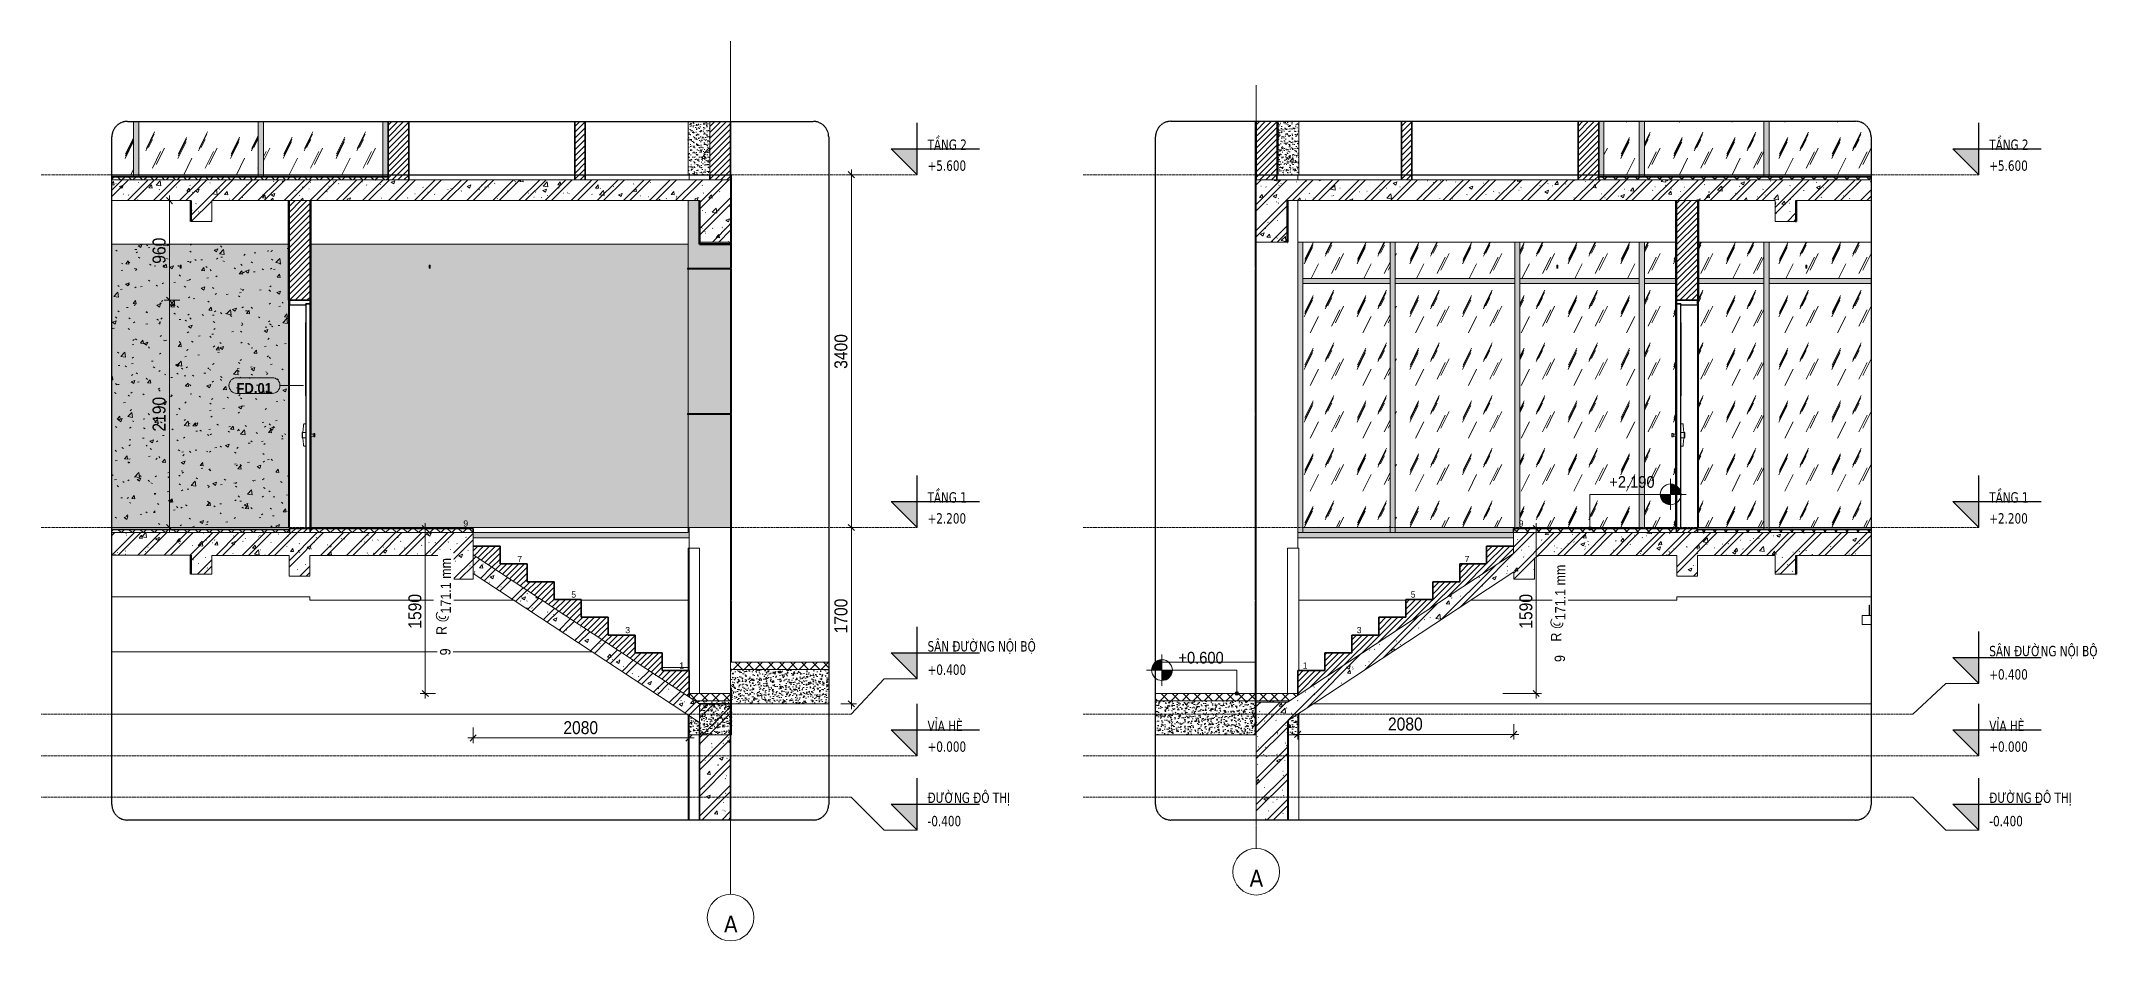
# Model space of a CAD drawing. Header units: millimetres. Extents: x 74302 to 149682, y -1785 to 49068.
# Drawn here: x 129880 to 149682, y -1785 to 6888 of the extents above; entities that cross this region are included whole.
import ezdxf

# ---------------------------------------------------------------- set-up
doc = ezdxf.new("R2010")
doc.units = ezdxf.units.MM
for name, pattern in [('Centre', [31.75, 6.35, -4.7625, 15.875, -4.7625]), ('Demolished', [7.14375, 4.7625, -2.38125]), ('Grid Line', [22.225, 12.7, -3.175, 3.175, -3.175]), ('Hidden', [7.14375, 4.7625, -2.38125]), ('IMPORT-CENTER _2_', [40.64, 25.4, -5.08, 5.08, -5.08])]:
    doc.linetypes.add(name, pattern=pattern)
for name, color, linetype, lineweight in [('0-3', 90, 'Continuous', 5), ('A-ANNO-DIMS', 211, 'Continuous', 9), ('A-ANNO-DIMS-50', 211, 'Continuous', 9), ('A-DETL-DEMO', 6, 'Demolished', 18), ('A-DETL-GENF', 92, 'Continuous', 18), ('A-DETL-GENF-3', 92, 'Hidden', 25), ('A-DETL-GENF-4', 9, 'Continuous', 18), ('A-DETL-THIN', 151, 'Continuous', 18), ('A-DOOR', 31, 'Continuous', 18), ('A-DOOR-1', 31, 'Continuous', 25), ('A-DOOR-FRAM', 31, 'Continuous', 25), ('A-DOOR-FRAM-1', 31, 'Continuous', 18), ('A-DOOR-IDEN', 31, 'Continuous', 9), ('A-FLOR', 192, 'Continuous', 18), ('A-FLOR-1', 7, 'Continuous', 18), ('A-FLOR-FNSH-1', 250, 'Continuous', 35), ('A-FLOR-FNSH-2', 7, 'Continuous', 18), ('A-FLOR-LEVL', 51, 'Continuous', 9), ('A-FLOR-LEVL-1', 51, 'Continuous', 25), ('A-FLOR-LEVL-2', 51, 'Centre', 9), ('A-FLOR-MCUT', 51, 'Continuous', 18), ('A-FLOR-PATT-2', 8, 'Continuous', 18), ('A-GLAZ-CURT', 52, 'Continuous', 18), ('A-GLAZ-CURT-2', 254, 'Continuous', 18), ('A-GLAZ-CWMG', 51, 'Continuous', 18), ('A-GLAZ-CWMG-2', 254, 'Continuous', 18), ('A-WALL', 113, 'Continuous', 18), ('A-WALL-2', 250, 'Continuous', 35), ('A-WALL-FNSH-1', 7, 'Continuous', 18), ('A-WALL-PATT-1', 9, 'Continuous', 18), ('A-WALL-PATT-3', 111, 'Continuous', 18), ('A-WALL-PATT-4', 255, 'Continuous', 5), ('A-WALL-PATT-5', 254, 'Continuous', 18), ('E-LITE-EQPM', 33, 'Continuous', 18), ('G-ANNO-DIMS', 111, 'Continuous', 9), ('G-IMPT', 8, 'Continuous', 18), ('G-IMPT-4', 8, 'IMPORT-CENTER _2_', 18), ('I-WALL', 2, 'Continuous', 18), ('M-EQPM', 50, 'Continuous', 18), ('M-EQPM-2', 50, 'Continuous', 25), ('S-BEAM-1', 71, 'Continuous', 5), ('S-BEAM-2', 7, 'Continuous', 18), ('S-BEAM-3', 10, 'Continuous', 50), ('S-COLS-5', 7, 'Continuous', 18), ('S-GRID-1', 1, 'Grid Line', 9), ('S-GRID-IDEN', 1, 'Continuous', 9), ('S-STRS', 31, 'Continuous', 18), ('S-STRS-1', 31, 'Continuous', 35), ('S-STRS-ANNO', 31, 'Continuous', 18), ('S-STRS-IDEN-1', 31, 'Continuous', 9)]:
    doc.layers.add(name, color=color, linetype=linetype, lineweight=lineweight)
doc.styles.add('Arial_1', font='arial.ttf', dxfattribs={"height": 59.53})
doc.styles.add('Arial_4', font='arial.ttf', dxfattribs={"width": 0.9, "height": 112.5})
doc.styles.add('Arial_B', font='arialbd.ttf', dxfattribs={"width": 0.9, "height": 100})
doc.styles.add('Tahoma_B', font='tahomabd.ttf', dxfattribs={"height": 162.5})
doc.styles.add('Tahoma_B_1', font='tahomabd.ttf', dxfattribs={"width": 0.85, "height": 100})
doc.styles.add('UTM Avo', font='', dxfattribs={"width": 0.9, "height": 125})
doc.styles.add('UTM Avo_1', font='', dxfattribs={"width": 0.9, "height": 100})
doc.styles.get('UTM Avo').set_extended_font_data('UTM Avo')
doc.styles.get('UTM Avo_1').set_extended_font_data('UTM Avo')
doc.dimstyles.new('1_Dim_chi_tiet_2_5', dxfattribs={"dimscale": 304.8, "dimtxt": 124.912619, "dimasz": 0.19685, "dimexe": 0.164042, "dimexo": 0.0625, "dimgap": 0.016404, "dimtad": 1, "dimdec": 0, "dimrnd": 5, "dimzin": 0, "dimdsep": 46, "dimtxsty": 'UTM Avo', "dimblk1": 'OBLIQUE', "dimblk2": 'OBLIQUE', "dimsah": 1, "dimcen": 0.09, "dimdle": 0.164042, "dimazin": 0, "dimtfac": 1, "dimtdec": 4, "dimtix": 1, "dimtmove": 0, "dimatfit": 3, "dimfxl": 0.328084, "dimfxlon": 1, "dimtvp": 1, "dimtolj": 1, "dimtzin": 0, "dimarcsym": 2})
pattern_1 = [(50, (-19712.72, 15725), (364.368, -31.8783), [38.1, -419.1]), (355, (-19712.7, 15725), (-70.486, 382.113), [30.48, -335.28]), (100.451, (-19682.35, 15722.34), (293.885, 350.233), [32.38, -356.18]), (46.184, (-19712.7, 15826.6), (542.158, -84.086), [57.15, -628.65]), (96.636, (-19667.54, 15819.6), (474.805, 494.855), [48.57, -534.27]), (351.184, (-19712.7, 15826.6), (474.81, 494.85), [45.72, -502.92]), (21, (-19661.92, 15801.2), (303.2285, -204.5305), [38.1, -419.1]), (326, (-19661.9, 15801.2), (123.604, 368.376), [30.48, -335.28]), (71.451, (-19636.65, 15784.16), (426.834, 163.843), [32.38, -356.18]), (37.5, (-19712.72, 15725), (6.1766, 169.1102), [3.353, -327.863, 3.353, -337.007, -336.55]), (37.5, (-19712.72, 15725), (6.1766, 169.1102), [-671.576, 3.353, -333.197]), (7.5, (-19712.72, 15725), (133.6389, 200.3615), [3.353, -190.703, 3.353, -320.243, -128.27]), (7.5, (-19712.72, 15725), (133.6389, 200.3615), [-517.652, 3.353, -124.917]), (327.5, (-19826, 15725), (271.1818, -11.4584), [3.353, -123.647, 3.353, -392.887, -525.78]), (327.5, (-19826, 15725), (271.1818, -11.4584), [-523.24, 3.353, -522.427]), (317.5, (-19876.8, 15725), (296.2585, 50.853), [3.353, -161.747, 3.353, -259.791, -373.38]), (317.5, (-19876.8, 15725), (296.2585, 50.853), [-428.244, 3.353, -370.027]), (45, (-19712.72, 15725), (-125.7236, 125.7236), []), (45, (-19712.72, 15915.5), (-125.7236, 125.7236), [])]
pattern_2 = [(45, (134045.125, 15725), (-28.28427, 28.28427), [])]
pattern_3 = [(45, (134045.125, 15725), (-53.033, 53.033), []), (135, (134045.125, 15725), (-53.033, -53.033), [])]
pattern_4 = [(63.435, (-19115.96, 15759.78), (-0.0009, 508), [177.488, -958.435]), (63.435, (-19623.96, 15759.78), (-0.0009, 508), [177.488, -958.435]), (63.435, (-18872.78, 15857.92), (-0.0009, 508), [177.488, -958.435]), (63.435, (-19380.78, 15857.92), (-0.0009, 508), [177.488, -958.435]), (63.435, (-18909.59, 15823.28), (-0.0009, 508), [177.488, -958.435]), (63.435, (-19417.59, 15823.28), (-0.0009, 508), [177.488, -958.435]), (63.435, (-18947.1, 16021.7), (-0.0009, 508), [86.267, -1049.655]), (63.435, (-19455.1, 16021.7), (-0.0009, 508), [86.267, -1049.655]), (63.435, (-18971.64, 15990.98), (-0.0009, 508), [177.488, -958.435]), (63.435, (-19479.64, 15990.98), (-0.0009, 508), [177.488, -958.435]), (63.435, (-18967.31, 16013.03), (-0.0009, 508), [177.488, -958.435]), (63.435, (-19475.31, 16013.03), (-0.0009, 508), [177.488, -958.435]), (63.435, (-19172.27, 15916.31), (-0.0009, 508), [177.488, -958.435]), (63.435, (-19680.27, 15916.31), (-0.0009, 508), [177.488, -958.435]), (63.435, (-19167.94, 15942.3), (-0.0009, 508), [177.488, -958.435]), (63.435, (-19675.94, 15942.3), (-0.0009, 508), [177.488, -958.435]), (63.435, (-19166.77, 15961.03), (-0.0009, 508), [177.488, -958.435]), (63.435, (-19674.77, 15961.03), (-0.0009, 508), [177.488, -958.435])]
pattern_5 = [(0, (134045.125, 15725), (203.2, 50.8), [16.764, -135.636, 16.764, -135.636, -812.8]), (0, (134045.125, 15725), (203.2, 50.8), [-304.8, 16.764, -288.036, 16.764, -135.636, -355.6]), (0, (134045.125, 15725), (203.2, 50.8), [-762, 16.764, -84.836, 16.764, -237.236]), (120, (134121.325, 15750.4), (-145.59409, 150.57636), [16.764, -135.636, 16.764, -135.636, -812.8]), (120, (134121.325, 15750.4), (-145.59409, 150.57636), [-304.8, 16.764, -288.036, 16.764, -135.636, -355.6]), (120, (134121.325, 15750.4), (-145.59409, 150.57636), [-762, 16.764, -84.836, 16.764, -237.236]), (240, (134146.725, 15852), (-57.60591, -201.37636), [16.764, -135.636, 16.764, -135.636, -812.8]), (240, (134146.725, 15852), (-57.60591, -201.37636), [-304.8, 16.764, -288.036, 16.764, -135.636, -355.6]), (240, (134146.725, 15852), (-57.60591, -201.37636), [-762, 16.764, -84.836, 16.764, -237.236])]
pattern_6 = [(50, (134045.125, 15725), (91.09195, -7.96922), [9.525, -104.775]), (355, (134045.12, 15725), (-17.6212, 95.5283), [7.62, -83.82]), (100.451, (134052.72, 15724.34), (73.47134, 87.55785), [8.095, -89.045]), (46.184, (134045.12, 15750.4), (135.5398, -21.0213), [14.287, -157.162]), (96.636, (134056.42, 15748.65), (118.7017, 123.7142), [12.143, -133.568]), (351.184, (134045.12, 15750.4), (118.7029, 123.713), [11.43, -125.73]), (21, (134057.825, 15744.05), (75.80726, -51.1323), [9.525, -104.775]), (326, (134057.82, 15744.05), (30.9012, 92.09387), [7.62, -83.82]), (71.451, (134064.14, 15739.79), (106.70837, 40.9602), [8.095, -89.045]), (37.5, (134045.125, 15725), (1.54416, 42.27754), [1.676, -81.128, 1.676, -83.414, -84.137]), (37.5, (134045.125, 15725), (1.54416, 42.27754), [-167.894, 1.676, -82.461]), (7.5, (134045.125, 15725), (33.40972, 50.09037), [1.676, -46.838, 1.676, -79.223, -32.067]), (7.5, (134045.125, 15725), (33.40972, 50.09037), [-129.413, 1.676, -30.391]), (327.5, (134016.804, 15725), (67.79551, -2.864035), [1.676, -30.074, 1.676, -97.384, -131.445]), (327.5, (134016.804, 15725), (67.79551, -2.864035), [-130.81, 1.676, -129.769]), (317.5, (134004.104, 15725), (74.06478, 12.71375), [1.676, -39.599, 1.676, -64.11, -93.345]), (317.5, (134004.104, 15725), (74.06478, 12.71375), [-107.061, 1.676, -91.669])]
pattern_7 = [(50, (134045.12, 15725), (364.368, -31.878), [38.1, -419.1]), (355, (134045.12, 15725), (-70.486, 382.113), [30.48, -335.28]), (100.451, (134075.5, 15722.34), (293.885, 350.233), [32.38, -356.18]), (46.184, (134045.12, 15826.6), (542.158, -84.086), [57.15, -628.65]), (96.636, (134090.3, 15819.6), (474.805, 494.855), [48.57, -534.27]), (351.184, (134045.1, 15826.6), (474.81, 494.85), [45.72, -502.92]), (21, (134095.92, 15801.2), (303.2285, -204.5305), [38.1, -419.1]), (326, (134095.92, 15801.2), (123.604, 368.376), [30.48, -335.28]), (71.451, (134121.2, 15784.16), (426.834, 163.843), [32.38, -356.18]), (37.5, (134045.12, 15725), (6.1766, 169.1102), [16.764, -314.452, 16.764, -323.596, -336.55]), (37.5, (134045.12, 15725), (6.1766, 169.1102), [-671.576, 16.764, -319.786]), (7.5, (134045.12, 15725), (133.6389, 200.3615), [16.764, -177.292, 16.764, -306.832, -128.27]), (7.5, (134045.12, 15725), (133.6389, 200.3615), [-517.652, 16.764, -111.506]), (327.5, (133931.84, 15725), (271.1818, -11.4584), [16.764, -110.236, 16.764, -379.476, -525.78]), (327.5, (133931.84, 15725), (271.1818, -11.4584), [-523.24, 16.764, -509.016]), (317.5, (133881.04, 15725), (296.2585, 50.853), [16.764, -148.336, 16.764, -246.38, -373.38]), (317.5, (133881.04, 15725), (296.2585, 50.853), [-428.244, 16.764, -356.616])]
pattern_8 = [(37.5, (134045.125, 15725), (-1.60031, 48.94136), [1.676, -36.932, 1.676, -41.504, -41.275]), (37.5, (134045.125, 15725), (-1.60031, 48.94136), [-81.788, 1.676, -39.599]), (7.5, (134045.125, 15725), (44.9521, 71.68268), [1.676, -19.152, 1.676, -33.122, -13.335]), (7.5, (134045.125, 15725), (44.9521, 71.68268), [-55.626, 1.676, -11.659]), (327.5, (134013.883, 15725), (79.09879, 0.14376), [1.676, -11.024, 1.676, -44.044, -59.69]), (327.5, (134013.883, 15725), (79.09879, 0.14376), [-58.42, 1.676, -58.014]), (317.5, (134013.88, 15725), (76.3552, 22.29306), [1.676, -4.674, 1.676, -28.296, -34.29]), (317.5, (134013.88, 15725), (76.3552, 22.29306), [-36.322, 1.676, -32.614])]
pattern_9 = [(50, (134045.12, 15725), (364.368, -31.8783), [38.1, -419.1]), (355, (134045.12, 15725), (-70.486, 382.113), [30.48, -335.28]), (100.451, (134075.5, 15722.34), (293.885, 350.233), [32.38, -356.18]), (46.184, (134045.12, 15826.6), (542.158, -84.086), [57.15, -628.65]), (96.636, (134090.3, 15819.6), (474.805, 494.855), [48.57, -534.27]), (351.184, (134045.1, 15826.6), (474.81, 494.85), [45.72, -502.92]), (21, (134095.92, 15801.2), (303.2285, -204.5305), [38.1, -419.1]), (326, (134095.92, 15801.2), (123.604, 368.376), [30.48, -335.28]), (71.451, (134121.2, 15784.16), (426.834, 163.843), [32.38, -356.18]), (37.5, (134045.12, 15725), (6.1766, 169.1102), [3.353, -327.863, 3.353, -337.007, -336.55]), (37.5, (134045.12, 15725), (6.1766, 169.1102), [-671.576, 3.353, -333.197]), (7.5, (134045.12, 15725), (133.6389, 200.3615), [3.353, -190.703, 3.353, -320.243, -128.27]), (7.5, (134045.12, 15725), (133.6389, 200.3615), [-517.652, 3.353, -124.917]), (327.5, (133931.84, 15725), (271.1818, -11.4584), [3.353, -123.647, 3.353, -392.887, -525.78]), (327.5, (133931.84, 15725), (271.1818, -11.4584), [-523.24, 3.353, -522.427]), (317.5, (133881.04, 15725), (296.2585, 50.853), [3.353, -161.747, 3.353, -259.791, -373.38]), (317.5, (133881.04, 15725), (296.2585, 50.853), [-428.244, 3.353, -370.027]), (45, (134045.12, 15725), (-125.7236, 125.7236), []), (45, (134045.12, 15915.5), (-125.7236, 125.7236), [])]
pattern_10 = [(45, (143933.09, 14200), (-53.033, 53.033), []), (135, (143933.09, 14200), (-53.033, -53.033), [])]
pattern_11 = [(45, (143933.087, 14200), (-28.28427, 28.28427), [])]
pattern_12 = [(63.435, (20183, 14234.78), (-0.0009, 508.0002), [177.488, -958.435]), (63.435, (19675, 14234.78), (-0.0009, 508.0002), [177.488, -958.435]), (63.435, (20426.18, 14332.92), (-0.0009, 508.0002), [177.488, -958.435]), (63.435, (19918.18, 14332.92), (-0.0009, 508.0002), [177.488, -958.435]), (63.435, (20389.38, 14298.28), (-0.0009, 508.0002), [177.488, -958.435]), (63.435, (19881.38, 14298.28), (-0.0009, 508.0002), [177.488, -958.435]), (63.435, (20351.86, 14496.7), (-0.0009, 508.0002), [86.267, -1049.655]), (63.435, (19843.86, 14496.7), (-0.0009, 508.0002), [86.267, -1049.655]), (63.435, (20327.32, 14465.98), (-0.0009, 508.0002), [177.488, -958.435]), (63.435, (19819.32, 14465.98), (-0.0009, 508.0002), [177.488, -958.435]), (63.435, (20331.65, 14488.03), (-0.0009, 508.0002), [177.488, -958.435]), (63.435, (19823.65, 14488.03), (-0.0009, 508.0002), [177.488, -958.435]), (63.435, (20126.7, 14391.31), (-0.0009, 508.0002), [177.488, -958.435]), (63.435, (19618.7, 14391.31), (-0.0009, 508.0002), [177.488, -958.435]), (63.435, (20131.03, 14417.3), (-0.0009, 508.0002), [177.488, -958.435]), (63.435, (19623.03, 14417.3), (-0.0009, 508.0002), [177.488, -958.435]), (63.435, (20132.2, 14436.03), (-0.0009, 508.0002), [177.488, -958.435]), (63.435, (19624.2, 14436.03), (-0.0009, 508.0002), [177.488, -958.435])]
pattern_13 = [(0, (143933.087, 14200), (203.2, 50.8), [16.764, -135.636, 16.764, -135.636, -812.8]), (0, (143933.087, 14200), (203.2, 50.8), [-304.8, 16.764, -288.036, 16.764, -135.636, -355.6]), (0, (143933.087, 14200), (203.2, 50.8), [-762, 16.764, -84.836, 16.764, -237.236]), (120, (144009.287, 14225.4), (-145.59409, 150.57636), [16.764, -135.636, 16.764, -135.636, -812.8]), (120, (144009.287, 14225.4), (-145.59409, 150.57636), [-304.8, 16.764, -288.036, 16.764, -135.636, -355.6]), (120, (144009.287, 14225.4), (-145.59409, 150.57636), [-762, 16.764, -84.836, 16.764, -237.236]), (240, (144034.687, 14327), (-57.60591, -201.37636), [16.764, -135.636, 16.764, -135.636, -812.8]), (240, (144034.687, 14327), (-57.60591, -201.37636), [-304.8, 16.764, -288.036, 16.764, -135.636, -355.6]), (240, (144034.687, 14327), (-57.60591, -201.37636), [-762, 16.764, -84.836, 16.764, -237.236])]
pattern_14 = [(50, (143933.09, 14200), (91.09195, -7.96922), [9.525, -104.775]), (355, (143933.09, 14200), (-17.6212, 95.5283), [7.62, -83.82]), (100.451, (143940.68, 14199.34), (73.47134, 87.55785), [8.095, -89.045]), (46.184, (143933.09, 14225.4), (135.5398, -21.0213), [14.287, -157.162]), (96.636, (143944.38, 14223.65), (118.7017, 123.7142), [12.143, -133.568]), (351.184, (143933.09, 14225.4), (118.7029, 123.713), [11.43, -125.73]), (21, (143945.79, 14219.05), (75.80726, -51.1323), [9.525, -104.775]), (326, (143945.79, 14219.05), (30.9012, 92.0939), [7.62, -83.82]), (71.451, (143952.1, 14214.79), (106.70837, 40.9602), [8.095, -89.045]), (37.5, (143933.087, 14200), (1.54416, 42.27754), [1.676, -81.128, 1.676, -83.414, -84.137]), (37.5, (143933.087, 14200), (1.54416, 42.27754), [-167.894, 1.676, -82.461]), (7.5, (143933.087, 14200), (33.40972, 50.09037), [1.676, -46.838, 1.676, -79.223, -32.067]), (7.5, (143933.087, 14200), (33.40972, 50.09037), [-129.413, 1.676, -30.391]), (327.5, (143904.766, 14200), (67.79551, -2.864035), [1.676, -30.074, 1.676, -97.384, -131.445]), (327.5, (143904.766, 14200), (67.79551, -2.864035), [-130.81, 1.676, -129.769]), (317.5, (143892.066, 14200), (74.06478, 12.71375), [1.676, -39.599, 1.676, -64.11, -93.345]), (317.5, (143892.066, 14200), (74.06478, 12.71375), [-107.061, 1.676, -91.669])]
pattern_15 = [(45, (143933.087, 14200), (-26.5165, 26.5165), [])]
pattern_16 = [(50, (143933.1, 14200), (364.368, -31.878), [38.1, -419.1]), (355, (143933.1, 14200), (-70.486, 382.113), [30.48, -335.28]), (100.451, (143963.45, 14197.34), (293.885, 350.233), [32.38, -356.18]), (46.184, (143933.1, 14301.6), (542.158, -84.086), [57.15, -628.65]), (96.636, (143978.27, 14294.6), (474.805, 494.855), [48.57, -534.27]), (351.184, (143933.1, 14301.6), (474.81, 494.85), [45.72, -502.92]), (21, (143983.9, 14276.2), (303.2285, -204.5305), [38.1, -419.1]), (326, (143983.9, 14276.2), (123.604, 368.376), [30.48, -335.28]), (71.451, (144009.16, 14259.16), (426.834, 163.843), [32.38, -356.18]), (37.5, (143933.09, 14200), (6.1766, 169.1102), [3.353, -327.863, 3.353, -337.007, -336.55]), (37.5, (143933.09, 14200), (6.1766, 169.1102), [-671.576, 3.353, -333.197]), (7.5, (143933.09, 14200), (133.6389, 200.3615), [3.353, -190.703, 3.353, -320.243, -128.27]), (7.5, (143933.09, 14200), (133.6389, 200.3615), [-517.652, 3.353, -124.917]), (327.5, (143819.8, 14200), (271.1818, -11.4584), [3.353, -123.647, 3.353, -392.887, -525.78]), (327.5, (143819.8, 14200), (271.1818, -11.4584), [-523.24, 3.353, -522.427]), (317.5, (143769, 14200), (296.2585, 50.853), [3.353, -161.747, 3.353, -259.791, -373.38]), (317.5, (143769, 14200), (296.2585, 50.853), [-428.244, 3.353, -370.027]), (45, (143933.09, 14200), (-125.7236, 125.7236), []), (45, (143933.09, 14390.5), (-125.7236, 125.7236), [])]

msp = doc.modelspace()

# ---------------------------------------------------------------- texts
at = {"layer": 'A-DOOR-IDEN', "insert": (131932.1, 3541.8), "char_height": 100, "width": 351.45, "attachment_point": 5, "line_spacing_factor": 0.936439, "style": 'Arial_B'}
msp.add_mtext('\\pt2.25,4.5,6.75,9,11.25,13.5,15.75,18,20.25,22.5,24.75,27,29.25,31.5,33.75,36,38.25,40.5,42.75,45,47.25,49.5,51.75,54,56.25,58.5,60.75,63,65.25,67.5,69.75,72;FD.01', dxfattribs=at)
at = {"layer": 'A-FLOR-LEVL', "char_height": 100, "line_spacing_factor": 0.996129, "style": 'Tahoma_B_1'}
for s, insert, width, attachment_point in [('\\pt510,1020,1530,2040,2550,3060,3570,4080,4590,5100,5610,6120,6630,7140,7650,8160,8670,9180,9690,10200,10710,11220,11730,12240,12750,13260,13770,14280,14790,15300,15810,16320;TẦNG 2', (138418.4, 5837.2), 452.625, 7), ('\\pt510,1020,1530,2040,2550,3060,3570,4080,4590,5100,5610,6120,6630,7140,7650,8160,8670,9180,9690,10200,10710,11220,11730,12240,12750,13260,13770,14280,14790,15300,15810,16320;TẦNG 2', (148645.3, 5837.2), 452.625, 7), ('\\pt212.5,425,637.5,850,1062.5,1275,1487.5,1700,1912.5,2125,2337.5,2550,2762.5,2975,3187.5,3400,3612.5,3825,4037.5,4250,4462.5,4675,4887.5,5100,5312.5,5525,5737.5,5950,6162.5,6375,6587.5,6800;+5.600', (138418.4, 5737.5), 441.575, 1), ('\\pt212.5,425,637.5,850,1062.5,1275,1487.5,1700,1912.5,2125,2337.5,2550,2762.5,2975,3187.5,3400,3612.5,3825,4037.5,4250,4462.5,4675,4887.5,5100,5312.5,5525,5737.5,5950,6162.5,6375,6587.5,6800;+5.600', (148645.3, 5737.5), 441.575, 1), ('\\pt510,1020,1530,2040,2550,3060,3570,4080,4590,5100,5610,6120,6630,7140,7650,8160,8670,9180,9690,10200,10710,11220,11730,12240,12750,13260,13770,14280,14790,15300,15810,16320;TẦNG 1', (138418.4, 2437.2), 452.625, 7), ('\\pt510,1020,1530,2040,2550,3060,3570,4080,4590,5100,5610,6120,6630,7140,7650,8160,8670,9180,9690,10200,10710,11220,11730,12240,12750,13260,13770,14280,14790,15300,15810,16320;TẦNG 1', (148645.3, 2437.2), 452.625, 7), ('\\pt212.5,425,637.5,850,1062.5,1275,1487.5,1700,1912.5,2125,2337.5,2550,2762.5,2975,3187.5,3400,3612.5,3825,4037.5,4250,4462.5,4675,4887.5,5100,5312.5,5525,5737.5,5950,6162.5,6375,6587.5,6800;+2.200', (138418.4, 2337.5), 441.575, 1), ('\\pt212.5,425,637.5,850,1062.5,1275,1487.5,1700,1912.5,2125,2337.5,2550,2762.5,2975,3187.5,3400,3612.5,3825,4037.5,4250,4462.5,4675,4887.5,5100,5312.5,5525,5737.5,5950,6162.5,6375,6587.5,6800;+2.200', (148645.3, 2337.5), 441.575, 1), ('\\pt510,1020,1530,2040,2550,3060,3570,4080,4590,5100,5610,6120,6630,7140,7650,8160,8670,9180,9690,10200,10710,11220,11730,12240,12750,13260,13770,14280,14790,15300,15810,16320;SÂN ĐƯỜNG NỘI BỘ', (138418.4, 979), 1256.725, 7), ('\\pt510,1020,1530,2040,2550,3060,3570,4080,4590,5100,5610,6120,6630,7140,7650,8160,8670,9180,9690,10200,10710,11220,11730,12240,12750,13260,13770,14280,14790,15300,15810,16320;SÂN ĐƯỜNG NỘI BỘ', (148645.3, 933.4), 1256.725, 7), ('\\pt212.5,425,637.5,850,1062.5,1275,1487.5,1700,1912.5,2125,2337.5,2550,2762.5,2975,3187.5,3400,3612.5,3825,4037.5,4250,4462.5,4675,4887.5,5100,5312.5,5525,5737.5,5950,6162.5,6375,6587.5,6800;+0.400', (138418.4, 879.3), 441.575, 1), ('\\pt212.5,425,637.5,850,1062.5,1275,1487.5,1700,1912.5,2125,2337.5,2550,2762.5,2975,3187.5,3400,3612.5,3825,4037.5,4250,4462.5,4675,4887.5,5100,5312.5,5525,5737.5,5950,6162.5,6375,6587.5,6800;+0.400', (148645.3, 833.8), 441.575, 1), ('\\pt510,1020,1530,2040,2550,3060,3570,4080,4590,5100,5610,6120,6630,7140,7650,8160,8670,9180,9690,10200,10710,11220,11730,12240,12750,13260,13770,14280,14790,15300,15810,16320;VỈA HÈ', (138418.4, 237.2), 427.55, 7), ('\\pt510,1020,1530,2040,2550,3060,3570,4080,4590,5100,5610,6120,6630,7140,7650,8160,8670,9180,9690,10200,10710,11220,11730,12240,12750,13260,13770,14280,14790,15300,15810,16320;VỈA HÈ', (148645.3, 237.2), 427.55, 7), ('\\pt212.5,425,637.5,850,1062.5,1275,1487.5,1700,1912.5,2125,2337.5,2550,2762.5,2975,3187.5,3400,3612.5,3825,4037.5,4250,4462.5,4675,4887.5,5100,5312.5,5525,5737.5,5950,6162.5,6375,6587.5,6800;+0.000', (138418.4, 137.5), 441.575, 1), ('\\pt212.5,425,637.5,850,1062.5,1275,1487.5,1700,1912.5,2125,2337.5,2550,2762.5,2975,3187.5,3400,3612.5,3825,4037.5,4250,4462.5,4675,4887.5,5100,5312.5,5525,5737.5,5950,6162.5,6375,6587.5,6800;+0.000', (148645.3, 137.5), 441.575, 1), ('\\pt510,1020,1530,2040,2550,3060,3570,4080,4590,5100,5610,6120,6630,7140,7650,8160,8670,9180,9690,10200,10710,11220,11730,12240,12750,13260,13770,14280,14790,15300,15810,16320;ĐƯỜNG ĐÔ THỊ', (138418.4, -480.3), 958.8, 7), ('\\pt510,1020,1530,2040,2550,3060,3570,4080,4590,5100,5610,6120,6630,7140,7650,8160,8670,9180,9690,10200,10710,11220,11730,12240,12750,13260,13770,14280,14790,15300,15810,16320;ĐƯỜNG ĐÔ THỊ', (148645.3, -480.3), 958.8, 7), ('\\pt212.5,425,637.5,850,1062.5,1275,1487.5,1700,1912.5,2125,2337.5,2550,2762.5,2975,3187.5,3400,3612.5,3825,4037.5,4250,4462.5,4675,4887.5,5100,5312.5,5525,5737.5,5950,6162.5,6375,6587.5,6800;-0.400', (138418.4, -580), 396.525, 1), ('\\pt212.5,425,637.5,850,1062.5,1275,1487.5,1700,1912.5,2125,2337.5,2550,2762.5,2975,3187.5,3400,3612.5,3825,4037.5,4250,4462.5,4675,4887.5,5100,5312.5,5525,5737.5,5950,6162.5,6375,6587.5,6800;-0.400', (148645.3, -580), 396.525, 1)]:
    msp.add_mtext(s, dxfattribs=dict(at, insert=insert, width=width, attachment_point=attachment_point))
at = {"layer": 'G-ANNO-DIMS', "char_height": 112.5, "width": 519.248, "attachment_point": 1, "line_spacing_factor": 0.941778, "style": 'Arial_4'}
for s, insert in [('+2.190', (144985, 2695.1)), ('+0.600', (140834.5, 1000.9))]:
    msp.add_mtext(s, dxfattribs=dict(at, insert=insert))
at = {"layer": 'S-STRS-ANNO', "char_height": 59.5, "width": 54.943, "attachment_point": 1, "line_spacing_factor": 0.941778, "style": 'Arial_1'}
for s, insert in [('9', (133946.5, 2267.6)), ('9', (144112.4, 2267.6)), ('7', (134466.5, 1925.4)), ('7', (143592.4, 1925.4)), ('5', (134986.5, 1583.2)), ('5', (143072.4, 1583.2)), ('3', (135506.5, 1240.9)), ('3', (142552.4, 1240.9)), ('1', (136026.5, 898.7)), ('1', (142032.4, 898.7))]:
    msp.add_mtext(s, dxfattribs=dict(at, insert=insert))

# ---------------------------------------------------------------- blocks, each defined once
blk = doc.blocks.new('NCV_TKTC_KET CAU_rvt-6-TKCS_SẢNH - BẬC CẤP 4 - MẶT CẮT')
at = {"layer": 'A-WALL-PATT-1'}
h = blk.add_hatch(dxfattribs=at)
h.set_pattern_fill('FP_27', color=256, style=0, pattern_type=2)
h.set_pattern_definition(pattern_1)
h.paths.add_polyline_path([(-17237, -620), (-17237, 500), (-17537, 500), (-17537, -620)])
h = blk.add_hatch(dxfattribs=at)
h.set_pattern_fill('FP_27', color=256, style=0, pattern_type=2)
h.set_pattern_definition(pattern_1)
h.paths.add_polyline_path([(-17237, -620), (-17237, 500), (-17537, 500), (-17537, -620)])
at = {"layer": 'S-BEAM-1'}
for points in [[(-22437, 5150), (-22435, 5150), (-22435, 5350), (-22437, 5350), (-22437, 5327)], [(-17535, 4930), (-17237, 4930), (-17237, 4950), (-17535, 4950), (-17535, 5350), (-17537, 5350), (-17537, 4930)], [(-22437, 1750), (-22435, 1750), (-22435, 1932), (-22437, 1932), (-22437, 1812)], [(-19919, 1700), (-19917, 1700), (-19917, 1930), (-19919, 1930), (-19919, 1928)]]:
    blk.add_hatch(color=256, dxfattribs=at).paths.add_polyline_path(points)
at = {"layer": 'A-FLOR-1'}
blk.add_line((-17897, 850), (-17647, 850), dxfattribs=at)
at = {"layer": 'A-WALL-2'}
for p, q in [((-17237, 500), (-17537, 500)), ((-17237, -620), (-17237, 500)), ((-17537, 320), (-17537, -620))]:
    blk.add_line(p, q, dxfattribs=at)
at = {"layer": 'S-BEAM-2'}
for p, q in [((-21497, 4930), (-23197, 4930)), ((-17647, 4930), (-21277, 4930)), ((-19717, 2100), (-17637, 2100)), ((-21290, 1530), (-23197, 1530)), ((-21290, 1530), (-21290, 1500)), ((-19329, 1500), (-21290, 1500)), ((-17647, 1500), (-18677, 1500))]:
    blk.add_line(p, q, dxfattribs=at)
at = {"layer": 'S-BEAM-3'}
for p, q in [((-22437, 5350), (-22437, 5150)), ((-17537, 5350), (-17537, 4930)), ((-22437, 5150), (-22435, 5150)), ((-17537, 4930), (-17237, 4930)), ((-17237, 4930), (-17237, 4950)), ((-22437, 1932), (-22437, 1750)), ((-19919, 1930), (-19919, 1700)), ((-22437, 1750), (-22435, 1750)), ((-19919, 1700), (-19917, 1700))]:
    blk.add_line(p, q, dxfattribs=at)
at = {"layer": 'S-COLS-5'}
for p, q in [((-17637, 5550), (-17637, 5600)), ((-17637, 2000), (-17637, 2200)), ((-17237, 2200), (-17237, 900))]:
    blk.add_line(p, q, dxfattribs=at)
blk = doc.blocks.new('System Panel - Glazed-1286806-TKCS_SẢNH - BẬC CẤP 4 - MẶT CẮT')
at = {"layer": 'A-GLAZ-CURT-2'}
h = blk.add_hatch(dxfattribs=at)
h.set_pattern_fill('FP_30', color=256, style=0, pattern_type=2)
h.set_pattern_definition(pattern_4)
h.paths.add_polyline_path([(-22937, 5600), (-21787, 5600), (-21787, 6114), (-22937, 6114)])
at = {"layer": 'A-GLAZ-CURT'}
blk.add_line((-22937, 5600), (-21787, 5600), dxfattribs=at)
blk = doc.blocks.new('System Panel - Glazed-V50-TKCS_SẢNH - BẬC CẤP 4 - MẶT CẮT')
at = {"layer": 'A-GLAZ-CURT-2'}
h = blk.add_hatch(dxfattribs=at)
h.set_pattern_fill('FP_30', color=256, style=0, pattern_type=2)
h.set_pattern_definition(pattern_4)
h.paths.add_polyline_path([(-22987, 5600), (-22987, 6114), (-23047, 6114), (-23086, 6109), (-23122, 6094), (-23153, 6070), (-23177, 6039), (-23192, 6002), (-23197, 5964), (-23197, 5600), (-23047, 5600)])
at = {"layer": 'A-GLAZ-CURT'}
blk.add_line((-23197, 5600), (-22987, 5600), dxfattribs=at)
blk = doc.blocks.new('Rectangular Mullion - 50 x 100mm-1286804-TKCS_SẢNH - BẬC CẤP 4 - MẶT CẮT')
at = {"layer": 'A-GLAZ-CWMG-2'}
blk.add_hatch(color=256, dxfattribs=at).paths.add_polyline_path([(-21737, 5580), (-21737, 6114), (-21787, 6114), (-21787, 5580)])
at = {"layer": 'A-GLAZ-CWMG'}
for p, q in [((-21787, 6114), (-21787, 5580)), ((-21737, 6114), (-21737, 5580))]:
    blk.add_line(p, q, dxfattribs=at)
blk = doc.blocks.new('LIC_06-ĐÈN LED TRÒN DOWNLIGHT_ P_18W - LIC_06-ĐÈN LED TRÒN DOWNLIGHT_ P_18W - ÁNH SÁNG 6000K-1339139-TKCS_SẢNH - BẬC CẤP 4 - MẶT CẮT')
at = {"layer": 'E-LITE-EQPM'}
for p, q in [((-22530, 4728), (-22540, 4728)), ((-22540, 4728), (-22540, 4728)), ((-22530, 4728), (-22540, 4728)), ((-22540, 4727), (-22540, 4728)), ((-22540, 4719), (-22540, 4727)), ((-22530, 4727), (-22540, 4727)), ((-22540, 4716), (-22540, 4719)), ((-22530, 4719), (-22540, 4719)), ((-22540, 4700), (-22540, 4716)), ((-22530, 4716), (-22540, 4716)), ((-22530, 4700), (-22540, 4700)), ((-22530, 4728), (-22530, 4728)), ((-22530, 4728), (-22530, 4727)), ((-22530, 4727), (-22530, 4719)), ((-22530, 4719), (-22530, 4716)), ((-22530, 4716), (-22530, 4700))]:
    blk.add_line(p, q, dxfattribs=at)
blk = doc.blocks.new('FD_01 - FD_01-1200x2200mm-1787917-TKCS_SẢNH - BẬC CẤP 4 - MẶT CẮT')
at = {"layer": 'A-DOOR'}
for p, q in [((-21351, 3179), (-21356, 3115)), ((-21327, 3198), (-21349, 3198)), ((-21281, 3170), (-21287, 3170)), ((-21365, 3115), (-21365, 3065)), ((-21359, 3115), (-21365, 3115)), ((-21365, 3065), (-21359, 3065)), ((-21359, 3065), (-21359, 3115)), ((-21359, 3115), (-21359, 3065)), ((-21327, 3115), (-21359, 3115)), ((-21359, 3065), (-21327, 3065)), ((-21356, 3065), (-21351, 3001)), ((-21349, 2982), (-21327, 2982)), ((-21327, 3065), (-21327, 3115)), ((-21279, 2893), (-21279, 3162)), ((-21252, 3100), (-21279, 3100)), ((-21279, 3100), (-21279, 3100)), ((-21279, 3087), (-21279, 3087)), ((-21279, 3080), (-21252, 3080)), ((-21279, 3080), (-21279, 3080)), ((-21277, 2996), (-21279, 2996)), ((-21277, 2985), (-21279, 2985)), ((-21277, 2995), (-21277, 2985)), ((-21277, 2985), (-21277, 2971)), ((-21277, 2971), (-21277, 2969)), ((-21252, 3100), (-21252, 3107)), ((-21242, 3107), (-21252, 3107)), ((-21252, 3090), (-21252, 3100)), ((-21252, 3080), (-21252, 3090)), ((-21252, 3072), (-21252, 3080)), ((-21242, 3072), (-21252, 3072)), ((-21242, 3107), (-21242, 3100)), ((-21242, 3100), (-21242, 3090)), ((-21242, 3090), (-21242, 3080)), ((-21242, 3080), (-21242, 3072)), ((-21287, 2885), (-21281, 2885)), ((-21279, 2968), (-21277, 2968))]:
    blk.add_line(p, q, dxfattribs=at)
at = {"layer": 'A-DOOR', "flags": 128}
for points in [[(-21349, 3198), (-21349, 3197), (-21349, 3196), (-21349, 3194), (-21350, 3191), (-21350, 3187), (-21350, 3183), (-21351, 3179)], [(-21281, 3170), (-21281, 3170), (-21281, 3170)], [(-21280, 3170), (-21280, 3170), (-21280, 3170), (-21280, 3170), (-21280, 3170), (-21280, 3170), (-21280, 3170), (-21280, 3170), (-21280, 3170), (-21280, 3170), (-21280, 3169), (-21280, 3169), (-21279, 3169), (-21279, 3169), (-21279, 3169), (-21279, 3169), (-21279, 3169), (-21279, 3169), (-21279, 3169), (-21279, 3169), (-21279, 3169), (-21279, 3169), (-21279, 3169), (-21279, 3169), (-21279, 3168), (-21279, 3168), (-21279, 3168), (-21279, 3168), (-21279, 3168), (-21279, 3168), (-21279, 3168), (-21279, 3168)], [(-21351, 3001), (-21350, 2997), (-21350, 2993), (-21350, 2989), (-21349, 2986), (-21349, 2984), (-21349, 2983), (-21349, 2982)], [(-21281, 2885), (-21281, 2885), (-21281, 2885), (-21281, 2885)], [(-21279, 2887), (-21279, 2887), (-21279, 2887), (-21279, 2887), (-21279, 2887), (-21279, 2887), (-21279, 2887), (-21279, 2886), (-21279, 2886), (-21279, 2886), (-21279, 2886), (-21279, 2886), (-21279, 2886), (-21279, 2886), (-21279, 2886), (-21279, 2886), (-21279, 2886), (-21279, 2886), (-21279, 2886), (-21279, 2886), (-21280, 2886), (-21280, 2886), (-21280, 2885), (-21280, 2885), (-21280, 2885), (-21280, 2885), (-21280, 2885), (-21280, 2885), (-21280, 2885), (-21280, 2885), (-21280, 2885), (-21280, 2885)]]:
    blk.add_lwpolyline(points, dxfattribs=at)
at = {"layer": 'A-DOOR-1'}
for p, q in [((-21327, 4175), (-21329, 4175)), ((-21329, 4175), (-21329, 3470)), ((-21287, 4355), (-21327, 4355)), ((-21327, 4355), (-21327, 2190)), ((-21327, 3470), (-21327, 4175)), ((-21287, 2190), (-21287, 4355)), ((-21285, 4175), (-21287, 4175)), ((-21287, 4175), (-21287, 3470)), ((-21285, 3470), (-21285, 4175)), ((-21329, 3470), (-21327, 3470)), ((-21287, 3470), (-21285, 3470)), ((-21327, 2190), (-21287, 2190))]:
    blk.add_line(p, q, dxfattribs=at)
at = {"layer": 'A-DOOR-FRAM'}
for p, q in [((-21287, 4390), (-21487, 4390)), ((-21487, 4390), (-21487, 4345)), ((-21287, 4355), (-21287, 4390)), ((-21487, 4345), (-21327, 4345)), ((-21327, 4345), (-21327, 4355)), ((-21327, 4355), (-21287, 4355))]:
    blk.add_line(p, q, dxfattribs=at)
at = {"layer": 'A-DOOR-FRAM-1'}
blk.add_line((-21487, 4345), (-21487, 2190), dxfattribs=at)
blk = doc.blocks.new('TKTC_XREF_251221_MB TANG 2-7 - TKTC_XREF_260130_MB TANG 2-5_dwg_THU NUOC - THU NUOC-444531-TKCS_MB TẦNG 1-4746804-TKCS_SẢNH - BẬC CẤP 4 - MẶT CẮT')
at = {"layer": 'G-IMPT'}
for p, q in [((-20541, 5600), (-20691, 5600)), ((-20691, 5600), (-20541, 5600)), ((-20566, 5600), (-20666, 5600)), ((-20666, 5600), (-20566, 5600)), ((-20650, 5600), (-20656, 5600)), ((-20656, 5600), (-20650, 5600)), ((-20643, 5600), (-20637, 5600)), ((-20637, 5600), (-20643, 5600)), ((-20631, 5600), (-20625, 5600)), ((-20625, 5600), (-20631, 5600)), ((-20619, 5600), (-20613, 5600)), ((-20613, 5600), (-20619, 5600)), ((-20619, 5600), (-20613, 5600)), ((-20613, 5600), (-20619, 5600)), ((-20616, 5600), (-20616, 5600)), ((-20616, 5600), (-20616, 5600)), ((-20616, 5600), (-20616, 5600)), ((-20616, 5600), (-20616, 5600)), ((-20600, 5600), (-20606, 5600)), ((-20606, 5600), (-20600, 5600)), ((-20588, 5600), (-20594, 5600)), ((-20594, 5600), (-20588, 5600)), ((-20582, 5600), (-20576, 5600)), ((-20576, 5600), (-20582, 5600))]:
    blk.add_line(p, q, dxfattribs=at)
blk = doc.blocks.new('TKTC_XREF_251221_MB TANG 2-7 - TKTC_XREF_260130_MB TANG 2-5_dwg_FD-4746809-TKCS_SẢNH - BẬC CẤP 4 - MẶT CẮT')
at = {"layer": 'G-IMPT'}
for p, q in [((-20539, 5600), (-20689, 5600)), ((-20689, 5600), (-20539, 5600)), ((-20614, 5600), (-20614, 5600))]:
    blk.add_line(p, q, dxfattribs=at)
at = {"layer": 'M-EQPM'}
for p, q in [((-20667, 5600), (-20561, 5600)), ((-20652, 5600), (-20576, 5600)), ((-20652, 5600), (-20576, 5600))]:
    blk.add_line(p, q, dxfattribs=at)
blk = doc.blocks.new('TKTC_XREF_251221_MB TANG 2-7 - TKTC_XREF_260130_MB TANG 2-5_dwg_$cc-4746806-TKCS_SẢNH - BẬC CẤP 4 - MẶT CẮT')
at = {"layer": 'G-IMPT-4'}
for p, q in [((-17591, 5600), (-17470, 5600)), ((-17530, 5600), (-17531, 5600))]:
    blk.add_line(p, q, dxfattribs=at)
at = {"layer": 'M-EQPM'}
for p, q in [((-17530, 5600), (-17530, 5600)), ((-17530, 5600), (-17530, 5600)), ((-17530, 5600), (-17530, 5600)), ((-17485, 5600), (-17485, 5600))]:
    blk.add_line(p, q, dxfattribs=at)
blk = doc.blocks.new('TKTC_XREF_251221_MB TANG 2-7 - TKTC_XREF_260130_MB TANG 2-5_dwg_CUM U_DN100-4746796-TKCS_SẢNH - BẬC CẤP 4 - MẶT CẮT')
at = {"layer": 'G-IMPT'}
for p, q in [((-17528, 5600), (-17529, 5600)), ((-17528, 5600), (-17529, 5600)), ((-17528, 5600), (-17529, 5600)), ((-17477, 5600), (-17529, 5600)), ((-17477, 5600), (-17528, 5600)), ((-17476, 5600), (-17472, 5600)), ((-17476, 5600), (-17472, 5600)), ((-17475, 5600), (-17471, 5600)), ((-17475, 5600), (-17471, 5600)), ((-17472, 5600), (-17472, 5600)), ((-17472, 5600), (-17472, 5600)), ((-17472, 5600), (-17472, 5600)), ((-17471, 5600), (-17471, 5600)), ((-17471, 5600), (-17471, 5600)), ((-17471, 5600), (-17471, 5600)), ((-17471, 5600), (-17471, 5600)), ((-17471, 5600), (-17471, 5600)), ((-17470, 5600), (-17470, 5600)), ((-17469, 5600), (-17469, 5600)), ((-17468, 5600), (-17468, 5600)), ((-17466, 5600), (-17467, 5600)), ((-17467, 5600), (-17466, 5600)), ((-17467, 5600), (-17467, 5600)), ((-17465, 5600), (-17466, 5600)), ((-17466, 5600), (-17466, 5600)), ((-17466, 5600), (-17465, 5600)), ((-17466, 5600), (-17466, 5600))]:
    blk.add_line(p, q, dxfattribs=at)
at = {"layer": 'G-IMPT', "flags": 128}
for points in [[(-17477, 5600), (-17529, 5600), (-17529, 5600)], [(-17477, 5600), (-17528, 5600), (-17528, 5600)], [(-17475, 5600), (-17475, 5600), (-17477, 5600), (-17477, 5600), (-17475, 5600), (-17475, 5600)], [(-17476, 5600), (-17476, 5600), (-17477, 5600), (-17477, 5600), (-17476, 5600), (-17476, 5600)], [(-17472, 5600), (-17476, 5600), (-17476, 5600), (-17472, 5600)], [(-17471, 5600), (-17475, 5600), (-17475, 5600), (-17471, 5600)], [(-17471, 5600), (-17466, 5600), (-17466, 5600), (-17471, 5600)], [(-17471, 5600), (-17467, 5600), (-17467, 5600), (-17471, 5600)]]:
    blk.add_lwpolyline(points, dxfattribs=at)
blk = doc.blocks.new('TKTC_XREF_251221_MB TANG 2-7 - TKTC_XREF_260130_MB TANG 2-5_dwg_$cc-4746805-TKCS_SẢNH - BẬC CẤP 4 - MẶT CẮT')
at = {"layer": 'G-IMPT-4'}
for p, q in [((-20655, 5600), (-20534, 5600)), ((-20595, 5600), (-20595, 5600))]:
    blk.add_line(p, q, dxfattribs=at)
at = {"layer": 'M-EQPM'}
for p, q in [((-20595, 5600), (-20639, 5600)), ((-20639, 5600), (-20550, 5600)), ((-20552, 5600), (-20637, 5600)), ((-20637, 5600), (-20595, 5600)), ((-20595, 5600), (-20552, 5600)), ((-20550, 5600), (-20595, 5600))]:
    blk.add_line(p, q, dxfattribs=at)
blk = doc.blocks.new('TKTC_XREF_251221_MB TANG 2-7 - TKTC_XREF_260130_MB TANG 2-5_dwg_CUM U_DN100-4746799-TKCS_SẢNH - BẬC CẤP 4 - MẶT CẮT')
at = {"layer": 'G-IMPT'}
for p, q in [((-20650, 5600), (-20651, 5600)), ((-20651, 5600), (-20639, 5600)), ((-20650, 5600), (-20647, 5600)), ((-20640, 5600), (-20650, 5600)), ((-20540, 5600), (-20648, 5600)), ((-20648, 5600), (-20648, 5600)), ((-20648, 5600), (-20642, 5600)), ((-20647, 5600), (-20646, 5600)), ((-20647, 5600), (-20643, 5600)), ((-20647, 5600), (-20643, 5600)), ((-20646, 5600), (-20644, 5600)), ((-20646, 5600), (-20644, 5600)), ((-20646, 5600), (-20644, 5600)), ((-20644, 5600), (-20643, 5600)), ((-20643, 5600), (-20640, 5600)), ((-20546, 5600), (-20642, 5600)), ((-20639, 5600), (-20640, 5600)), ((-20549, 5600), (-20639, 5600)), ((-20547, 5600), (-20549, 5600)), ((-20549, 5600), (-20537, 5600)), ((-20547, 5600), (-20545, 5600)), ((-20538, 5600), (-20547, 5600)), ((-20546, 5600), (-20539, 5600)), ((-20545, 5600), (-20544, 5600)), ((-20545, 5600), (-20540, 5600)), ((-20545, 5600), (-20541, 5600)), ((-20544, 5600), (-20541, 5600)), ((-20544, 5600), (-20541, 5600)), ((-20544, 5600), (-20541, 5600)), ((-20541, 5600), (-20541, 5600)), ((-20540, 5600), (-20538, 5600)), ((-20540, 5600), (-20540, 5600)), ((-20537, 5600), (-20538, 5600))]:
    blk.add_line(p, q, dxfattribs=at)
at = {"layer": 'G-IMPT', "flags": 128}
for points in [[(-20642, 5600), (-20642, 5600), (-20639, 5600)], [(-20546, 5600), (-20546, 5600), (-20549, 5600)]]:
    blk.add_lwpolyline(points, dxfattribs=at)
blk = doc.blocks.new('TKTC_XREF_251221_MB TANG 2-7 - TKTC_XREF_260130_MB TANG 2-5_dwg_$cc-4746800-TKCS_SẢNH - BẬC CẤP 4 - MẶT CẮT')
at = {"layer": 'G-IMPT-4'}
for p, q in [((-20963, 5600), (-20842, 5600)), ((-20903, 5600), (-20902, 5600))]:
    blk.add_line(p, q, dxfattribs=at)
at = {"layer": 'M-EQPM'}
for p, q in [((-20902, 5600), (-20947, 5600)), ((-20947, 5600), (-20857, 5600)), ((-20902, 5600), (-20902, 5600)), ((-20857, 5600), (-20902, 5600))]:
    blk.add_line(p, q, dxfattribs=at)
blk = doc.blocks.new('TKTC_XREF_251221_MB TANG 2-7 - TKTC_XREF_260130_MB TANG 2-5_dwg_CUM U_DN100-V51-TKCS_SẢNH - BẬC CẤP 4 - MẶT CẮT')
at = {"layer": 'G-IMPT'}
for p, q in [((-20956, 5600), (-20958, 5600)), ((-20957, 5600), (-20848, 5600)), ((-20956, 5600), (-20957, 5600)), ((-20950, 5600), (-20957, 5600)), ((-20951, 5600), (-20956, 5600)), ((-20956, 5600), (-20956, 5600)), ((-20954, 5600), (-20955, 5600)), ((-20952, 5600), (-20954, 5600)), ((-20952, 5600), (-20954, 5600)), ((-20952, 5600), (-20954, 5600)), ((-20951, 5600), (-20952, 5600)), ((-20949, 5600), (-20951, 5600)), ((-20951, 5600), (-20951, 5600)), ((-20950, 5600), (-20854, 5600)), ((-20947, 5600), (-20857, 5600)), ((-20853, 5600), (-20855, 5600)), ((-20847, 5600), (-20854, 5600)), ((-20852, 5600), (-20853, 5600)), ((-20848, 5600), (-20853, 5600)), ((-20853, 5600), (-20853, 5600)), ((-20849, 5600), (-20852, 5600)), ((-20849, 5600), (-20852, 5600)), ((-20849, 5600), (-20852, 5600)), ((-20849, 5600), (-20849, 5600)), ((-20846, 5600), (-20848, 5600)), ((-20847, 5600), (-20848, 5600)), ((-20848, 5600), (-20848, 5600))]:
    blk.add_line(p, q, dxfattribs=at)
at = {"layer": 'G-IMPT', "flags": 128}
for points in [[(-20949, 5600), (-20947, 5600), (-20947, 5600), (-20959, 5600), (-20959, 5600), (-20958, 5600)], [(-20958, 5600), (-20958, 5600), (-20949, 5600), (-20949, 5600)], [(-20951, 5600), (-20951, 5600), (-20955, 5600), (-20955, 5600)], [(-20950, 5600), (-20950, 5600), (-20947, 5600)], [(-20854, 5600), (-20854, 5600), (-20857, 5600)], [(-20846, 5600), (-20845, 5600), (-20845, 5600), (-20857, 5600), (-20857, 5600), (-20855, 5600)], [(-20855, 5600), (-20855, 5600), (-20846, 5600), (-20846, 5600)], [(-20849, 5600), (-20849, 5600), (-20853, 5600), (-20853, 5600)]]:
    blk.add_lwpolyline(points, dxfattribs=at)
blk = doc.blocks.new('TKTC_XREF_251221_MB TANG 2-7 - TKTC_XREF_260130_MB TANG 2-5_dwg_$cc-4746795-TKCS_SẢNH - BẬC CẤP 4 - MẶT CẮT')
at = {"layer": 'G-IMPT-4'}
for p, q in [((-20813, 5600), (-20660, 5600)), ((-20736, 5600), (-20736, 5600))]:
    blk.add_line(p, q, dxfattribs=at)
at = {"layer": 'M-EQPM'}
for p, q in [((-20736, 5600), (-20793, 5600)), ((-20793, 5600), (-20679, 5600)), ((-20682, 5600), (-20790, 5600)), ((-20790, 5600), (-20736, 5600)), ((-20736, 5600), (-20682, 5600)), ((-20679, 5600), (-20736, 5600))]:
    blk.add_line(p, q, dxfattribs=at)
blk = doc.blocks.new('TKTC_XREF_251221_MB TANG 2-7 - TKTC_XREF_260130_MB TANG 2-5_dwg_CUM U_DN100-V52-TKCS_SẢNH - BẬC CẤP 4 - MẶT CẮT')
at = {"layer": 'G-IMPT'}
for p, q in [((-20806, 5600), (-20808, 5600)), ((-20808, 5600), (-20793, 5600)), ((-20806, 5600), (-20803, 5600)), ((-20794, 5600), (-20806, 5600)), ((-20805, 5600), (-20796, 5600)), ((-20667, 5600), (-20804, 5600)), ((-20803, 5600), (-20802, 5600)), ((-20803, 5600), (-20797, 5600)), ((-20803, 5600), (-20798, 5600)), ((-20802, 5600), (-20799, 5600)), ((-20802, 5600), (-20799, 5600)), ((-20802, 5600), (-20799, 5600)), ((-20799, 5600), (-20798, 5600)), ((-20797, 5600), (-20794, 5600)), ((-20675, 5600), (-20796, 5600)), ((-20796, 5600), (-20792, 5600)), ((-20793, 5600), (-20794, 5600)), ((-20679, 5600), (-20792, 5600)), ((-20675, 5600), (-20679, 5600)), ((-20676, 5600), (-20678, 5600)), ((-20678, 5600), (-20663, 5600)), ((-20676, 5600), (-20673, 5600)), ((-20665, 5600), (-20676, 5600)), ((-20675, 5600), (-20666, 5600)), ((-20673, 5600), (-20672, 5600)), ((-20673, 5600), (-20668, 5600)), ((-20673, 5600), (-20668, 5600)), ((-20672, 5600), (-20669, 5600)), ((-20672, 5600), (-20669, 5600)), ((-20672, 5600), (-20669, 5600)), ((-20669, 5600), (-20668, 5600)), ((-20668, 5600), (-20665, 5600)), ((-20663, 5600), (-20665, 5600))]:
    blk.add_line(p, q, dxfattribs=at)
blk = doc.blocks.new('TKTC_XREF_251221_MB TANG 2-7 - TKTC_XREF_260130_MB TANG 2-5_dwg_$cc-4746798-TKCS_SẢNH - BẬC CẤP 4 - MẶT CẮT')
at = {"layer": 'G-IMPT-4'}
for p, q in [((-21005, 5600), (-21158, 5600)), ((-21082, 5600), (-21082, 5600))]:
    blk.add_line(p, q, dxfattribs=at)
at = {"layer": 'M-EQPM'}
for p, q in [((-21025, 5600), (-21138, 5600)), ((-21138, 5600), (-21082, 5600)), ((-21082, 5600), (-21136, 5600)), ((-21136, 5600), (-21027, 5600)), ((-21027, 5600), (-21082, 5600)), ((-21082, 5600), (-21025, 5600))]:
    blk.add_line(p, q, dxfattribs=at)
blk = doc.blocks.new('TKTC_XREF_251221_MB TANG 2-7 - TKTC_XREF_260130_MB TANG 2-5_dwg_$cc-4746797-TKCS_SẢNH - BẬC CẤP 4 - MẶT CẮT')
at = {"layer": 'G-IMPT-4'}
for p, q in [((-21287, 5600), (-21166, 5600)), ((-21227, 5600), (-21226, 5600))]:
    blk.add_line(p, q, dxfattribs=at)
at = {"layer": 'M-EQPM'}
for p, q in [((-21227, 5600), (-21272, 5600)), ((-21272, 5600), (-21182, 5600)), ((-21182, 5600), (-21227, 5600)), ((-21226, 5600), (-21226, 5600))]:
    blk.add_line(p, q, dxfattribs=at)
blk = doc.blocks.new('TKTC_XREF_251221_MB TANG 2-7 - TKTC_XREF_251221_MB TANG 2-7-2039446-TKCS_SẢNH - BẬC CẤP 4 - MẶT CẮT')
at = {"layer": 'M-EQPM'}
for p, q in [((-20537, 5600), (-21287, 5600)), ((-21287, 5600), (-20537, 5600)), ((-21287, 5600), (-21287, 5600)), ((-20537, 5600), (-20537, 5600)), ((-17597, 5600), (-17477, 5600)), ((-17477, 5600), (-17597, 5600)), ((-17477, 5600), (-17437, 5600)), ((-17477, 5600), (-17477, 5600)), ((-17437, 5600), (-17477, 5600)), ((-17437, 5600), (-17437, 5600))]:
    blk.add_line(p, q, dxfattribs=at)
at = {"layer": 'M-EQPM-2'}
blk.add_line((-23197, 5600), (-17237, 5600), dxfattribs=at)
for name, p in [('TKTC_XREF_251221_MB TANG 2-7 - TKTC_XREF_260130_MB TANG 2-5_dwg_$cc-4746797-TKCS_SẢNH - BẬC CẤP 4 - MẶT CẮT', (0, 0)), ('TKTC_XREF_251221_MB TANG 2-7 - TKTC_XREF_260130_MB TANG 2-5_dwg_CUM U_DN100-V51-TKCS_SẢNH - BẬC CẤP 4 - MẶT CẮT', (-324, 0)), ('TKTC_XREF_251221_MB TANG 2-7 - TKTC_XREF_260130_MB TANG 2-5_dwg_$cc-4746798-TKCS_SẢNH - BẬC CẤP 4 - MẶT CẮT', (0, 0)), ('TKTC_XREF_251221_MB TANG 2-7 - TKTC_XREF_260130_MB TANG 2-5_dwg_CUM U_DN100-V52-TKCS_SẢNH - BẬC CẤP 4 - MẶT CẮT', (-346, 0)), ('TKTC_XREF_251221_MB TANG 2-7 - TKTC_XREF_260130_MB TANG 2-5_dwg_$cc-4746800-TKCS_SẢNH - BẬC CẤP 4 - MẶT CẮT', (0, 0)), ('TKTC_XREF_251221_MB TANG 2-7 - TKTC_XREF_260130_MB TANG 2-5_dwg_CUM U_DN100-V51-TKCS_SẢNH - BẬC CẤP 4 - MẶT CẮT', (0, 0)), ('TKTC_XREF_251221_MB TANG 2-7 - TKTC_XREF_260130_MB TANG 2-5_dwg_$cc-4746795-TKCS_SẢNH - BẬC CẤP 4 - MẶT CẮT', (0, 0)), ('TKTC_XREF_251221_MB TANG 2-7 - TKTC_XREF_260130_MB TANG 2-5_dwg_CUM U_DN100-V52-TKCS_SẢNH - BẬC CẤP 4 - MẶT CẮT', (0, 0)), ('TKTC_XREF_251221_MB TANG 2-7 - TKTC_XREF_260130_MB TANG 2-5_dwg_THU NUOC - THU NUOC-444531-TKCS_MB TẦNG 1-4746804-TKCS_SẢNH - BẬC CẤP 4 - MẶT CẮT', (0, 0)), ('TKTC_XREF_251221_MB TANG 2-7 - TKTC_XREF_260130_MB TANG 2-5_dwg_FD-4746809-TKCS_SẢNH - BẬC CẤP 4 - MẶT CẮT', (0, 0)), ('TKTC_XREF_251221_MB TANG 2-7 - TKTC_XREF_260130_MB TANG 2-5_dwg_$cc-4746805-TKCS_SẢNH - BẬC CẤP 4 - MẶT CẮT', (0, 0)), ('TKTC_XREF_251221_MB TANG 2-7 - TKTC_XREF_260130_MB TANG 2-5_dwg_CUM U_DN100-4746799-TKCS_SẢNH - BẬC CẤP 4 - MẶT CẮT', (0, 0)), ('TKTC_XREF_251221_MB TANG 2-7 - TKTC_XREF_260130_MB TANG 2-5_dwg_THU NUOC - THU NUOC-444531-TKCS_MB TẦNG 1-4746804-TKCS_SẢNH - BẬC CẤP 4 - MẶT CẮT', (2877, 0)), ('TKTC_XREF_251221_MB TANG 2-7 - TKTC_XREF_260130_MB TANG 2-5_dwg_$cc-4746806-TKCS_SẢNH - BẬC CẤP 4 - MẶT CẮT', (0, 0)), ('TKTC_XREF_251221_MB TANG 2-7 - TKTC_XREF_260130_MB TANG 2-5_dwg_CUM U_DN100-4746796-TKCS_SẢNH - BẬC CẤP 4 - MẶT CẮT', (0, 0))]:
    blk.add_blockref(name, p)
blk = doc.blocks.new('System Panel - Glazed-V53-TKCS_SẢNH - BẬC CẤP 4 - MẶT CẮT')
at = {"layer": 'A-GLAZ-CURT-2'}
h = blk.add_hatch(dxfattribs=at)
h.set_pattern_fill('FP_30', color=256, style=0, pattern_type=2)
h.set_pattern_definition(pattern_4)
h.paths.add_polyline_path([(-20587, 5600), (-20587, 6114), (-21737, 6114), (-21737, 5600), (-20607, 5600)])
at = {"layer": 'A-GLAZ-CURT'}
blk.add_line((-21737, 5600), (-20587, 5600), dxfattribs=at)
blk = doc.blocks.new('Rectangular Mullion - 50 x 100mm-1286811-TKCS_SẢNH - BẬC CẤP 4 - MẶT CẮT')
at = {"layer": 'A-GLAZ-CWMG-2'}
blk.add_hatch(color=256, dxfattribs=at).paths.add_polyline_path([(-20537, 5580), (-20537, 6114), (-20587, 6114), (-20587, 5580)])
at = {"layer": 'A-GLAZ-CWMG'}
blk.add_line((-20587, 5580), (-20587, 6114), dxfattribs=at)
blk = doc.blocks.new('BORDER VIEW - BORDER VIEW-2200112-TKCS_SẢNH - BẬC CẤP 4 - MẶT CẮT')
at = {"layer": 'A-DETL-GENF-3'}
for p, q in [((-23197, -470), (-23197, 5964)), ((-23047, 6114), (-16442, 6114)), ((-16292, 5964), (-16292, -470)), ((-16442, -620), (-23047, -620))]:
    blk.add_line(p, q, dxfattribs=at)
for centre, start, end in [((-23047, 5964), 90, 180), ((-16442, 5964), 0, 90), ((-23047, -470), 180, 270), ((-16442, -470), 270, 360)]:
    blk.add_arc(centre, 150, start, end, dxfattribs=at)
blk = doc.blocks.new('NCV_TKTC_KET CAU_rvt-7-TKCS_SẢNH - BẬC CẤP 5 - MẶT CẮT')
at = {"layer": 'S-BEAM-1'}
for points in [[(17537, 4950), (17537, 5350), (17535, 5350), (17535, 4950)], [(22435, 5150), (22437, 5150), (22437, 5350), (22435, 5350), (22435, 5336)], [(22437, 1750), (22437, 1929), (22435, 1929), (22435, 1750)]]:
    blk.add_hatch(color=256, dxfattribs=at).paths.add_polyline_path(points)
at = {"layer": 'S-BEAM-2'}
for p, q in [((17637, 4950), (21277, 4950)), ((21497, 4950), (23160, 4950)), ((17637, 2100), (19717, 2100)), ((18677, 1500), (17647, 1500)), ((21289, 1500), (19306, 1500)), ((21289, 1500), (21289, 1530)), ((23160, 1530), (21289, 1530))]:
    blk.add_line(p, q, dxfattribs=at)
at = {"layer": 'S-BEAM-3'}
for p, q in [((17537, 4950), (17537, 5350)), ((22437, 5150), (22437, 5350)), ((22435, 5150), (22437, 5150)), ((17535, 4950), (17537, 4950)), ((22437, 1750), (22437, 1929)), ((22435, 1750), (22437, 1750))]:
    blk.add_line(p, q, dxfattribs=at)
at = {"layer": 'S-COLS-5'}
for p, q in [((17637, 5600), (17637, 5550)), ((17637, 5350), (17637, 2000)), ((17237, 600), (17237, 2200))]:
    blk.add_line(p, q, dxfattribs=at)
blk = doc.blocks.new('System Panel - Glazed-1286806-TKCS_SẢNH - BẬC CẤP 5 - MẶT CẮT')
at = {"layer": 'A-GLAZ-CURT-2'}
h = blk.add_hatch(dxfattribs=at)
h.set_pattern_fill('FP_38', color=256, style=0, pattern_type=2)
h.set_pattern_definition(pattern_12)
h.paths.add_polyline_path([(23155, 5600), (23160, 5600), (23160, 5965), (23155, 6004), (23140, 6040), (23117, 6071), (23085, 6095), (23049, 6110), (23010, 6115), (22177, 6115), (22177, 5600), (23140, 5600)])
at = {"layer": 'A-GLAZ-CURT'}
blk.add_line((22177, 5600), (23160, 5600), dxfattribs=at)
blk = doc.blocks.new('System Panel - Glazed-V54-TKCS_SẢNH - BẬC CẤP 5 - MẶT CẮT')
at = {"layer": 'A-GLAZ-CURT-2'}
h = blk.add_hatch(dxfattribs=at)
h.set_pattern_fill('FP_38', color=256, style=0, pattern_type=2)
h.set_pattern_definition(pattern_12)
h.paths.add_polyline_path([(20977, 5600), (22127, 5600), (22127, 6115), (20977, 6115)])
at = {"layer": 'A-GLAZ-CURT'}
blk.add_line((20977, 5600), (22127, 5600), dxfattribs=at)
blk = doc.blocks.new('System Panel - Glazed-4731533-TKCS_SẢNH - BẬC CẤP 5 - MẶT CẮT')
at = {"layer": 'A-GLAZ-CURT-2'}
h = blk.add_hatch(dxfattribs=at)
h.set_pattern_fill('FP_38', color=256, style=0, pattern_type=2)
h.set_pattern_definition(pattern_12)
h.paths.add_polyline_path([(20606, 5600), (20927, 5600), (20927, 6115), (20587, 6115), (20587, 5600)])
at = {"layer": 'A-GLAZ-CURT'}
blk.add_line((20587, 5600), (20927, 5600), dxfattribs=at)
blk = doc.blocks.new('Rectangular Mullion - 50 x 100mm-1286808-TKCS_SẢNH - BẬC CẤP 5 - MẶT CẮT')
at = {"layer": 'A-GLAZ-CWMG-2'}
blk.add_hatch(color=256, dxfattribs=at).paths.add_polyline_path([(20587, 5580), (20587, 6115), (20537, 6115), (20537, 5580)])
at = {"layer": 'A-GLAZ-CWMG'}
blk.add_line((20587, 6115), (20587, 5580), dxfattribs=at)
blk = doc.blocks.new('Rectangular Mullion - 50 x 100mm-1286804-TKCS_SẢNH - BẬC CẤP 5 - MẶT CẮT')
at = {"layer": 'A-GLAZ-CWMG-2'}
blk.add_hatch(color=256, dxfattribs=at).paths.add_polyline_path([(22177, 5580), (22177, 6115), (22127, 6115), (22127, 5580)])
at = {"layer": 'A-GLAZ-CWMG'}
for p, q in [((22127, 6115), (22127, 5580)), ((22177, 6115), (22177, 5580))]:
    blk.add_line(p, q, dxfattribs=at)
blk = doc.blocks.new('LIC_06-ĐÈN LED TRÒN DOWNLIGHT_ P_18W - LIC_06-ĐÈN LED TRÒN DOWNLIGHT_ P_18W - ÁNH SÁNG 6000K-1339139-TKCS_SẢNH - BẬC CẤP 5 - MẶT CẮT')
at = {"layer": 'E-LITE-EQPM'}
for p, q in [((22542, 4728), (22532, 4728)), ((22532, 4727), (22532, 4728)), ((22542, 4728), (22532, 4728)), ((22532, 4728), (22532, 4728)), ((22532, 4719), (22532, 4727)), ((22542, 4727), (22532, 4727)), ((22532, 4716), (22532, 4719)), ((22542, 4719), (22532, 4719)), ((22532, 4700), (22532, 4716)), ((22542, 4716), (22532, 4716)), ((22542, 4700), (22532, 4700)), ((22542, 4728), (22542, 4727)), ((22542, 4728), (22542, 4728)), ((22542, 4727), (22542, 4719)), ((22542, 4719), (22542, 4716)), ((22542, 4716), (22542, 4700))]:
    blk.add_line(p, q, dxfattribs=at)
blk = doc.blocks.new('EAE_STL_PENDANT_TK_15W_120cm - LIC_01-ĐÈN LED BATTEN 1_2_ P_2x20W_ ÁNH SÁNG TRẮNG 6000K_ LẮP ĐẶT NỔI_TREO TY-1359257-TKCS_SẢNH - BẬC CẤP 5 - MẶT CẮT')
at = {"layer": 'E-LITE-EQPM'}
for p, q in [((23141, 1450), (23141, 1350)), ((23141, 1450), (23146, 1450)), ((23146, 1350), (23146, 1450)), ((23073, 1350), (23160, 1350)), ((23073, 1348), (23073, 1350)), ((23073, 1264), (23073, 1348)), ((23160, 1264), (23073, 1264))]:
    blk.add_line(p, q, dxfattribs=at)
blk = doc.blocks.new('System Panel - Glazed-V55-TKCS_SẢNH - BẬC CẤP 5 - MẶT CẮT')
at = {"layer": 'A-GLAZ-CURT-2'}
h = blk.add_hatch(dxfattribs=at)
h.set_pattern_fill('FP_38', color=256, style=0, pattern_type=2)
h.set_pattern_definition(pattern_12)
h.paths.add_polyline_path([(22355, 2200), (23160, 2200), (23160, 4550), (22177, 4550), (22177, 2200)])
blk = doc.blocks.new('System Panel - Glazed-V56-TKCS_SẢNH - BẬC CẤP 5 - MẶT CẮT')
at = {"layer": 'A-GLAZ-CURT-2'}
h = blk.add_hatch(dxfattribs=at)
h.set_pattern_fill('FP_38', color=256, style=0, pattern_type=2)
h.set_pattern_definition(pattern_12)
h.paths.add_polyline_path([(20977, 2200), (21277, 2200), (21277, 3080), (21252, 3080), (21252, 3072), (21242, 3072), (21242, 3107), (21252, 3107), (21252, 3100), (21277, 3100), (21277, 4550), (20977, 4550), (20977, 2770)])
h.paths.add_polyline_path([(21497, 2200), (22127, 2200), (22127, 4550), (21497, 4550), (21497, 2770)])
blk = doc.blocks.new('System Panel - Glazed-V57-TKCS_SẢNH - BẬC CẤP 5 - MẶT CẮT')
at = {"layer": 'A-GLAZ-CURT-2'}
h = blk.add_hatch(dxfattribs=at)
h.set_pattern_fill('FP_38', color=256, style=0, pattern_type=2)
h.set_pattern_definition(pattern_12)
h.paths.add_polyline_path([(20927, 2200), (20927, 4550), (19777, 4550), (19777, 2200)])
blk = doc.blocks.new('System Panel - Glazed-V58-TKCS_SẢNH - BẬC CẤP 5 - MẶT CẮT')
at = {"layer": 'A-GLAZ-CURT-2'}
h = blk.add_hatch(dxfattribs=at)
h.set_pattern_fill('FP_38', color=256, style=0, pattern_type=2)
h.set_pattern_definition(pattern_12)
h.paths.add_polyline_path([(18577, 2200), (19727, 2200), (19727, 4550), (18577, 4550), (18577, 2770)])
blk = doc.blocks.new('System Panel - Glazed-1453214-TKCS_SẢNH - BẬC CẤP 5 - MẶT CẮT')
at = {"layer": 'A-GLAZ-CURT-2'}
h = blk.add_hatch(dxfattribs=at)
h.set_pattern_fill('FP_38', color=256, style=0, pattern_type=2)
h.set_pattern_definition(pattern_12)
h.paths.add_polyline_path([(18527, 2200), (18527, 4550), (17685, 4550), (17685, 2200), (17984, 2200)])
blk = doc.blocks.new('System Panel - Glazed-1286807-TKCS_SẢNH - BẬC CẤP 5 - MẶT CẮT')
at = {"layer": 'A-GLAZ-CURT-2'}
h = blk.add_hatch(dxfattribs=at)
h.set_pattern_fill('FP_38', color=256, style=0, pattern_type=2)
h.set_pattern_definition(pattern_12)
h.paths.add_polyline_path([(22437, 4600), (23160, 4600), (23160, 4950), (22177, 4950), (22177, 4600), (22355, 4600)])
h.paths.add_polyline_path([(22542, 4700), (22532, 4700), (22532, 4728), (22542, 4727), (22542, 4716)])
blk = doc.blocks.new('System Panel - Glazed-V59-TKCS_SẢNH - BẬC CẤP 5 - MẶT CẮT')
at = {"layer": 'A-GLAZ-CURT-2'}
h = blk.add_hatch(dxfattribs=at)
h.set_pattern_fill('FP_38', color=256, style=0, pattern_type=2)
h.set_pattern_definition(pattern_12)
h.paths.add_polyline_path([(22127, 4600), (22127, 4950), (21497, 4950), (21497, 4600)])
h.paths.add_polyline_path([(21277, 4600), (21277, 4950), (20977, 4950), (20977, 4600)])
blk = doc.blocks.new('System Panel - Glazed-V60-TKCS_SẢNH - BẬC CẤP 5 - MẶT CẮT')
at = {"layer": 'A-GLAZ-CURT-2'}
h = blk.add_hatch(dxfattribs=at)
h.set_pattern_fill('FP_38', color=256, style=0, pattern_type=2)
h.set_pattern_definition(pattern_12)
h.paths.add_polyline_path([(19777, 4600), (20927, 4600), (20927, 4950), (19777, 4950), (19777, 4700)])
h.paths.add_polyline_path([(20132, 4700), (20132, 4728), (20142, 4727), (20142, 4700)])
blk = doc.blocks.new('System Panel - Glazed-V61-TKCS_SẢNH - BẬC CẤP 5 - MẶT CẮT')
at = {"layer": 'A-GLAZ-CURT-2'}
h = blk.add_hatch(dxfattribs=at)
h.set_pattern_fill('FP_38', color=256, style=0, pattern_type=2)
h.set_pattern_definition(pattern_12)
h.paths.add_polyline_path([(18577, 4600), (19727, 4600), (19727, 4950), (18577, 4950)])
blk = doc.blocks.new('System Panel - Glazed-1453216-TKCS_SẢNH - BẬC CẤP 5 - MẶT CẮT')
at = {"layer": 'A-GLAZ-CURT-2'}
h = blk.add_hatch(dxfattribs=at)
h.set_pattern_fill('FP_38', color=256, style=0, pattern_type=2)
h.set_pattern_definition(pattern_12)
h.paths.add_polyline_path([(18527, 4600), (18527, 4950), (17685, 4950), (17685, 4600), (17984, 4600)])
blk = doc.blocks.new('Rectangular Mullion - 50 x 100mm-1286802-TKCS_SẢNH - BẬC CẤP 5 - MẶT CẮT')
at = {"layer": 'A-GLAZ-CWMG-2'}
blk.add_hatch(color=256, dxfattribs=at).paths.add_polyline_path([(22355, 2180), (23160, 2180), (23160, 2200), (22177, 2200), (22177, 2180)])
at = {"layer": 'A-GLAZ-CWMG'}
for p, q in [((22177, 2180), (22177, 2200)), ((22177, 2200), (23160, 2200))]:
    blk.add_line(p, q, dxfattribs=at)
blk = doc.blocks.new('Rectangular Mullion - 50 x 100mm-V62-TKCS_SẢNH - BẬC CẤP 5 - MẶT CẮT')
at = {"layer": 'A-GLAZ-CWMG-2'}
h = blk.add_hatch(color=256, dxfattribs=at)
h.paths.add_polyline_path([(21489, 2180), (22127, 2180), (22127, 2200), (21487, 2200), (21487, 2180)])
h.paths.add_polyline_path([(21287, 2190), (21287, 2200), (20977, 2200), (20977, 2190), (21277, 2190)])
at = {"layer": 'A-GLAZ-CWMG'}
for p, q in [((20977, 2190), (20977, 2200)), ((20977, 2200), (21277, 2200)), ((21497, 2200), (22127, 2200)), ((22127, 2200), (22127, 2180))]:
    blk.add_line(p, q, dxfattribs=at)
blk = doc.blocks.new('Rectangular Mullion - 50 x 100mm-V63-TKCS_SẢNH - BẬC CẤP 5 - MẶT CẮT')
at = {"layer": 'A-GLAZ-CWMG-2'}
blk.add_hatch(color=256, dxfattribs=at).paths.add_polyline_path([(20927, 2190), (20927, 2200), (19777, 2200), (19777, 2190)])
at = {"layer": 'A-GLAZ-CWMG'}
for p, q in [((19777, 2190), (19777, 2200)), ((19777, 2200), (20927, 2200)), ((20927, 2200), (20927, 2190))]:
    blk.add_line(p, q, dxfattribs=at)
blk = doc.blocks.new('Rectangular Mullion - 50 x 100mm-V64-TKCS_SẢNH - BẬC CẤP 5 - MẶT CẮT')
at = {"layer": 'A-GLAZ-CWMG-2'}
blk.add_hatch(color=256, dxfattribs=at).paths.add_polyline_path([(19717, 2150), (19717, 2190), (19727, 2190), (19727, 2200), (18577, 2200), (18577, 2150)])
at = {"layer": 'A-GLAZ-CWMG'}
for p, q in [((18577, 2150), (18577, 2200)), ((18577, 2200), (19727, 2200)), ((19727, 2200), (19727, 2190)), ((18577, 2150), (19717, 2150))]:
    blk.add_line(p, q, dxfattribs=at)
blk = doc.blocks.new('Rectangular Mullion - 50 x 100mm-1453210-TKCS_SẢNH - BẬC CẤP 5 - MẶT CẮT')
at = {"layer": 'A-GLAZ-CWMG-2'}
blk.add_hatch(color=256, dxfattribs=at).paths.add_polyline_path([(17984, 2150), (18527, 2150), (18527, 2200), (17685, 2200), (17685, 2150)])
at = {"layer": 'A-GLAZ-CWMG'}
for p, q in [((17685, 2150), (17685, 2200)), ((17685, 2200), (18527, 2200)), ((18527, 2200), (18527, 2150)), ((17685, 2150), (18527, 2150))]:
    blk.add_line(p, q, dxfattribs=at)
blk = doc.blocks.new('Rectangular Mullion - 50 x 100mm-V65-TKCS_SẢNH - BẬC CẤP 5 - MẶT CẮT')
at = {"layer": 'A-GLAZ-CWMG-2'}
blk.add_hatch(color=256, dxfattribs=at).paths.add_polyline_path([(17685, 2150), (17685, 4575), (17637, 4575), (17637, 2150)])
at = {"layer": 'A-GLAZ-CWMG'}
for p, q in [((17685, 4575), (17685, 2150)), ((17685, 2150), (17637, 2150))]:
    blk.add_line(p, q, dxfattribs=at)
blk = doc.blocks.new('Rectangular Mullion - 50 x 100mm-1286809-TKCS_SẢNH - BẬC CẤP 5 - MẶT CẮT')
at = {"layer": 'A-GLAZ-CWMG-2'}
blk.add_hatch(color=256, dxfattribs=at).paths.add_polyline_path([(17685, 4575), (17685, 4950), (17637, 4950), (17637, 4575)])
at = {"layer": 'A-GLAZ-CWMG'}
blk.add_line((17685, 4950), (17685, 4575), dxfattribs=at)
blk = doc.blocks.new('Rectangular Mullion - 50 x 100mm-1286803-TKCS_SẢNH - BẬC CẤP 5 - MẶT CẮT')
at = {"layer": 'A-GLAZ-CWMG-2'}
blk.add_hatch(color=256, dxfattribs=at).paths.add_polyline_path([(22355, 4550), (23160, 4550), (23160, 4600), (22177, 4600), (22177, 4550)])
at = {"layer": 'A-GLAZ-CWMG'}
for p, q in [((22177, 4550), (22177, 4600)), ((23160, 4600), (22177, 4600)), ((23160, 4550), (22177, 4550))]:
    blk.add_line(p, q, dxfattribs=at)
blk = doc.blocks.new('Rectangular Mullion - 50 x 100mm-V66-TKCS_SẢNH - BẬC CẤP 5 - MẶT CẮT')
at = {"layer": 'A-GLAZ-CWMG-2'}
h = blk.add_hatch(color=256, dxfattribs=at)
h.paths.add_polyline_path([(21277, 4550), (21277, 4600), (20977, 4600), (20977, 4550)])
h.paths.add_polyline_path([(22127, 4550), (22127, 4600), (21497, 4600), (21497, 4550)])
at = {"layer": 'A-GLAZ-CWMG'}
for p, q in [((20977, 4550), (20977, 4600)), ((21277, 4600), (20977, 4600)), ((22127, 4600), (21497, 4600)), ((22127, 4600), (22127, 4550)), ((21277, 4550), (20977, 4550)), ((22127, 4550), (21497, 4550))]:
    blk.add_line(p, q, dxfattribs=at)
blk = doc.blocks.new('Rectangular Mullion - 50 x 100mm-V67-TKCS_SẢNH - BẬC CẤP 5 - MẶT CẮT')
at = {"layer": 'A-GLAZ-CWMG-2'}
blk.add_hatch(color=256, dxfattribs=at).paths.add_polyline_path([(19777, 4550), (20927, 4550), (20927, 4600), (19777, 4600)])
at = {"layer": 'A-GLAZ-CWMG'}
for p, q in [((19777, 4550), (19777, 4600)), ((20927, 4600), (19777, 4600)), ((20927, 4600), (20927, 4550)), ((20927, 4550), (19777, 4550))]:
    blk.add_line(p, q, dxfattribs=at)
blk = doc.blocks.new('Rectangular Mullion - 50 x 100mm-1453212-TKCS_SẢNH - BẬC CẤP 5 - MẶT CẮT')
at = {"layer": 'A-GLAZ-CWMG-2'}
blk.add_hatch(color=256, dxfattribs=at).paths.add_polyline_path([(17685, 4550), (18527, 4550), (18527, 4600), (17685, 4600)])
at = {"layer": 'A-GLAZ-CWMG'}
for p, q in [((17685, 4550), (17685, 4600)), ((18527, 4600), (17685, 4600)), ((18527, 4600), (18527, 4550)), ((18527, 4550), (17685, 4550))]:
    blk.add_line(p, q, dxfattribs=at)
blk = doc.blocks.new('Rectangular Mullion - 50 x 100mm-V68-TKCS_SẢNH - BẬC CẤP 5 - MẶT CẮT')
at = {"layer": 'A-GLAZ-CWMG-2'}
blk.add_hatch(color=256, dxfattribs=at).paths.add_polyline_path([(22177, 2180), (22177, 4575), (22127, 4575), (22127, 2180)])
at = {"layer": 'A-GLAZ-CWMG'}
for p, q in [((22127, 4575), (22127, 2180)), ((22177, 4575), (22177, 2180))]:
    blk.add_line(p, q, dxfattribs=at)
blk = doc.blocks.new('Rectangular Mullion - 50 x 100mm-V69-TKCS_SẢNH - BẬC CẤP 5 - MẶT CẮT')
at = {"layer": 'A-GLAZ-CWMG-2'}
blk.add_hatch(color=256, dxfattribs=at).paths.add_polyline_path([(20927, 2190), (20977, 2190), (20977, 4575), (20927, 4575), (20927, 2770)])
at = {"layer": 'A-GLAZ-CWMG'}
for p, q in [((20927, 4575), (20927, 2190)), ((20977, 4575), (20977, 2190))]:
    blk.add_line(p, q, dxfattribs=at)
blk = doc.blocks.new('Rectangular Mullion - 50 x 100mm-V70-TKCS_SẢNH - BẬC CẤP 5 - MẶT CẮT')
at = {"layer": 'A-GLAZ-CWMG-2'}
blk.add_hatch(color=256, dxfattribs=at).paths.add_polyline_path([(18577, 2150), (18577, 4575), (18527, 4575), (18527, 2150)])
at = {"layer": 'A-GLAZ-CWMG'}
for p, q in [((18527, 4575), (18527, 2150)), ((18577, 4575), (18577, 2150)), ((18577, 2150), (18527, 2150))]:
    blk.add_line(p, q, dxfattribs=at)
blk = doc.blocks.new('Rectangular Mullion - 50 x 100mm-1286805-TKCS_SẢNH - BẬC CẤP 5 - MẶT CẮT')
at = {"layer": 'A-GLAZ-CWMG-2'}
blk.add_hatch(color=256, dxfattribs=at).paths.add_polyline_path([(22177, 4575), (22177, 4950), (22127, 4950), (22127, 4575)])
at = {"layer": 'A-GLAZ-CWMG'}
for p, q in [((22127, 4950), (22127, 4575)), ((22177, 4950), (22177, 4575))]:
    blk.add_line(p, q, dxfattribs=at)
blk = doc.blocks.new('TKTC_XREF_251221_MB TANG 2-7 - TKTC_XREF_260130_MB TANG 2-5_dwg_THU NUOC - THU NUOC-444531-TKCS_MB TẦNG 1-4746810-TKCS_SẢNH - BẬC CẤP 5 - MẶT CẮT')
at = {"layer": 'G-IMPT'}
for p, q in [((17662, 5600), (17812, 5600)), ((17812, 5600), (17662, 5600)), ((17687, 5600), (17787, 5600)), ((17787, 5600), (17687, 5600)), ((17703, 5600), (17697, 5600)), ((17697, 5600), (17703, 5600)), ((17709, 5600), (17715, 5600)), ((17715, 5600), (17709, 5600)), ((17722, 5600), (17728, 5600)), ((17728, 5600), (17722, 5600)), ((17740, 5600), (17734, 5600)), ((17734, 5600), (17740, 5600)), ((17740, 5600), (17734, 5600)), ((17734, 5600), (17740, 5600)), ((17737, 5600), (17737, 5600)), ((17737, 5600), (17737, 5600)), ((17737, 5600), (17737, 5600)), ((17737, 5600), (17737, 5600)), ((17752, 5600), (17746, 5600)), ((17746, 5600), (17752, 5600)), ((17765, 5600), (17759, 5600)), ((17759, 5600), (17765, 5600)), ((17771, 5600), (17777, 5600)), ((17777, 5600), (17771, 5600))]:
    blk.add_line(p, q, dxfattribs=at)
blk = doc.blocks.new('TKTC_XREF_251221_MB TANG 2-7 - TKTC_XREF_260130_MB TANG 2-5_dwg_$cc-4746806-TKCS_SẢNH - BẬC CẤP 5 - MẶT CẮT')
at = {"layer": 'G-IMPT-4'}
for p, q in [((17590, 5600), (17469, 5600)), ((17529, 5600), (17530, 5600))]:
    blk.add_line(p, q, dxfattribs=at)
at = {"layer": 'M-EQPM'}
for p, q in [((17485, 5600), (17485, 5600)), ((17530, 5600), (17529, 5600)), ((17529, 5600), (17530, 5600)), ((17530, 5600), (17530, 5600))]:
    blk.add_line(p, q, dxfattribs=at)
blk = doc.blocks.new('TKTC_XREF_251221_MB TANG 2-7 - TKTC_XREF_260130_MB TANG 2-5_dwg_CUM U_DN100-4746796-TKCS_SẢNH - BẬC CẤP 5 - MẶT CẮT')
at = {"layer": 'G-IMPT'}
for p, q in [((17466, 5600), (17467, 5600)), ((17467, 5600), (17466, 5600)), ((17466, 5600), (17467, 5600)), ((17467, 5600), (17466, 5600)), ((17471, 5600), (17467, 5600)), ((17467, 5600), (17471, 5600)), ((17471, 5600), (17467, 5600)), ((17467, 5600), (17471, 5600)), ((17472, 5600), (17472, 5600)), ((17472, 5600), (17472, 5600)), ((17472, 5600), (17475, 5600)), ((17475, 5600), (17472, 5600)), ((17475, 5600), (17472, 5600)), ((17475, 5600), (17472, 5600)), ((17472, 5600), (17475, 5600)), ((17475, 5600), (17472, 5600)), ((17475, 5600), (17472, 5600)), ((17475, 5600), (17472, 5600)), ((17475, 5600), (17477, 5600)), ((17477, 5600), (17475, 5600)), ((17475, 5600), (17477, 5600)), ((17477, 5600), (17475, 5600)), ((17477, 5600), (17528, 5600)), ((17477, 5600), (17528, 5600)), ((17477, 5600), (17528, 5600)), ((17477, 5600), (17528, 5600)), ((17528, 5600), (17575, 5600)), ((17575, 5600), (17528, 5600)), ((17528, 5600), (17528, 5600)), ((17528, 5600), (17581, 5600)), ((17581, 5600), (17528, 5600))]:
    blk.add_line(p, q, dxfattribs=at)
blk = doc.blocks.new('TKTC_XREF_251221_MB TANG 2-7 - TKTC_XREF_260130_MB TANG 2-5_dwg_$cc-4746805-TKCS_SẢNH - BẬC CẤP 5 - MẶT CẮT')
at = {"layer": 'G-IMPT-4'}
for p, q in [((20654, 5600), (20533, 5600)), ((20593, 5600), (20593, 5600))]:
    blk.add_line(p, q, dxfattribs=at)
at = {"layer": 'M-EQPM'}
for p, q in [((20638, 5600), (20548, 5600)), ((20548, 5600), (20593, 5600)), ((20593, 5600), (20551, 5600)), ((20551, 5600), (20636, 5600)), ((20636, 5600), (20593, 5600)), ((20593, 5600), (20638, 5600))]:
    blk.add_line(p, q, dxfattribs=at)
blk = doc.blocks.new('TKTC_XREF_251221_MB TANG 2-7 - TKTC_XREF_260130_MB TANG 2-5_dwg_CUM U_DN100-4746799-TKCS_SẢNH - BẬC CẤP 5 - MẶT CẮT')
at = {"layer": 'G-IMPT'}
for p, q in [((20547, 5600), (20535, 5600)), ((20535, 5600), (20537, 5600)), ((20539, 5600), (20537, 5600)), ((20537, 5600), (20546, 5600)), ((20538, 5600), (20647, 5600)), ((20538, 5600), (20538, 5600)), ((20545, 5600), (20538, 5600)), ((20540, 5600), (20539, 5600)), ((20544, 5600), (20539, 5600)), ((20543, 5600), (20539, 5600)), ((20543, 5600), (20540, 5600)), ((20543, 5600), (20540, 5600)), ((20543, 5600), (20540, 5600)), ((20543, 5600), (20543, 5600)), ((20546, 5600), (20544, 5600)), ((20545, 5600), (20641, 5600)), ((20546, 5600), (20547, 5600)), ((20548, 5600), (20637, 5600)), ((20650, 5600), (20638, 5600)), ((20638, 5600), (20639, 5600)), ((20641, 5600), (20639, 5600)), ((20639, 5600), (20648, 5600)), ((20647, 5600), (20640, 5600)), ((20646, 5600), (20641, 5600)), ((20642, 5600), (20642, 5600)), ((20646, 5600), (20642, 5600)), ((20645, 5600), (20642, 5600)), ((20645, 5600), (20642, 5600)), ((20645, 5600), (20642, 5600)), ((20646, 5600), (20645, 5600)), ((20648, 5600), (20646, 5600)), ((20647, 5600), (20647, 5600)), ((20648, 5600), (20650, 5600))]:
    blk.add_line(p, q, dxfattribs=at)
at = {"layer": 'G-IMPT', "flags": 128}
for points in [[(20545, 5600), (20545, 5600), (20548, 5600)], [(20641, 5600), (20641, 5600), (20637, 5600)]]:
    blk.add_lwpolyline(points, dxfattribs=at)
blk = doc.blocks.new('TKTC_XREF_251221_MB TANG 2-7 - TKTC_XREF_260130_MB TANG 2-5_dwg_$cc-4746800-TKCS_SẢNH - BẬC CẤP 5 - MẶT CẮT')
at = {"layer": 'G-IMPT-4'}
for p, q in [((20957, 5600), (20836, 5600)), ((20897, 5600), (20896, 5600))]:
    blk.add_line(p, q, dxfattribs=at)
at = {"layer": 'M-EQPM'}
for p, q in [((20942, 5600), (20852, 5600)), ((20852, 5600), (20897, 5600)), ((20896, 5600), (20896, 5600)), ((20897, 5600), (20942, 5600))]:
    blk.add_line(p, q, dxfattribs=at)
blk = doc.blocks.new('TKTC_XREF_251221_MB TANG 2-7 - TKTC_XREF_260130_MB TANG 2-5_dwg_CUM U_DN100-V71-TKCS_SẢNH - BẬC CẤP 5 - MẶT CẮT')
at = {"layer": 'G-IMPT'}
for p, q in [((20840, 5600), (20843, 5600)), ((20841, 5600), (20848, 5600)), ((20951, 5600), (20842, 5600)), ((20842, 5600), (20842, 5600)), ((20843, 5600), (20844, 5600)), ((20843, 5600), (20847, 5600)), ((20843, 5600), (20843, 5600)), ((20844, 5600), (20846, 5600)), ((20844, 5600), (20846, 5600)), ((20844, 5600), (20846, 5600)), ((20846, 5600), (20847, 5600)), ((20847, 5600), (20849, 5600)), ((20847, 5600), (20847, 5600)), ((20945, 5600), (20848, 5600)), ((20942, 5600), (20852, 5600)), ((20943, 5600), (20945, 5600)), ((20944, 5600), (20951, 5600)), ((20945, 5600), (20946, 5600)), ((20945, 5600), (20950, 5600)), ((20945, 5600), (20945, 5600)), ((20946, 5600), (20949, 5600)), ((20946, 5600), (20949, 5600)), ((20946, 5600), (20949, 5600)), ((20949, 5600), (20949, 5600)), ((20950, 5600), (20952, 5600)), ((20950, 5600), (20950, 5600)), ((20951, 5600), (20951, 5600))]:
    blk.add_line(p, q, dxfattribs=at)
at = {"layer": 'G-IMPT', "flags": 128}
for points in [[(20840, 5600), (20839, 5600), (20839, 5600), (20851, 5600), (20851, 5600), (20849, 5600)], [(20849, 5600), (20849, 5600), (20840, 5600), (20840, 5600)], [(20843, 5600), (20843, 5600), (20847, 5600), (20847, 5600)], [(20848, 5600), (20848, 5600), (20852, 5600)], [(20943, 5600), (20941, 5600), (20941, 5600), (20954, 5600), (20954, 5600), (20952, 5600)], [(20944, 5600), (20945, 5600), (20942, 5600)], [(20952, 5600), (20952, 5600), (20943, 5600), (20943, 5600)], [(20945, 5600), (20945, 5600), (20949, 5600), (20949, 5600)]]:
    blk.add_lwpolyline(points, dxfattribs=at)
blk = doc.blocks.new('TKTC_XREF_251221_MB TANG 2-7 - TKTC_XREF_260130_MB TANG 2-5_dwg_$cc-4746795-TKCS_SẢNH - BẬC CẤP 5 - MẶT CẮT')
at = {"layer": 'G-IMPT-4'}
for p, q in [((20800, 5600), (20647, 5600)), ((20723, 5600), (20723, 5600))]:
    blk.add_line(p, q, dxfattribs=at)
at = {"layer": 'M-EQPM'}
for p, q in [((20780, 5600), (20666, 5600)), ((20666, 5600), (20723, 5600)), ((20723, 5600), (20669, 5600)), ((20669, 5600), (20777, 5600)), ((20777, 5600), (20723, 5600)), ((20723, 5600), (20780, 5600))]:
    blk.add_line(p, q, dxfattribs=at)
blk = doc.blocks.new('TKTC_XREF_251221_MB TANG 2-7 - TKTC_XREF_260130_MB TANG 2-5_dwg_CUM U_DN100-V72-TKCS_SẢNH - BẬC CẤP 5 - MẶT CẮT')
at = {"layer": 'G-IMPT'}
for p, q in [((20665, 5600), (20650, 5600)), ((20650, 5600), (20652, 5600)), ((20655, 5600), (20652, 5600)), ((20652, 5600), (20663, 5600)), ((20653, 5600), (20791, 5600)), ((20662, 5600), (20653, 5600)), ((20656, 5600), (20655, 5600)), ((20660, 5600), (20655, 5600)), ((20660, 5600), (20655, 5600)), ((20659, 5600), (20656, 5600)), ((20659, 5600), (20656, 5600)), ((20659, 5600), (20656, 5600)), ((20660, 5600), (20659, 5600)), ((20663, 5600), (20660, 5600)), ((20661, 5600), (20783, 5600)), ((20661, 5600), (20665, 5600)), ((20663, 5600), (20665, 5600)), ((20665, 5600), (20779, 5600)), ((20783, 5600), (20779, 5600)), ((20795, 5600), (20779, 5600)), ((20779, 5600), (20781, 5600)), ((20784, 5600), (20781, 5600)), ((20781, 5600), (20793, 5600)), ((20791, 5600), (20783, 5600)), ((20790, 5600), (20784, 5600)), ((20786, 5600), (20785, 5600)), ((20790, 5600), (20785, 5600)), ((20789, 5600), (20786, 5600)), ((20789, 5600), (20786, 5600)), ((20789, 5600), (20786, 5600)), ((20790, 5600), (20789, 5600)), ((20793, 5600), (20790, 5600)), ((20793, 5600), (20795, 5600))]:
    blk.add_line(p, q, dxfattribs=at)
blk = doc.blocks.new('TKTC_XREF_251221_MB TANG 2-7 - TKTC_XREF_260130_MB TANG 2-5_dwg_$cc-4746798-TKCS_SẢNH - BẬC CẤP 5 - MẶT CẮT')
at = {"layer": 'G-IMPT-4'}
for p, q in [((21003, 5600), (21156, 5600)), ((21080, 5600), (21080, 5600))]:
    blk.add_line(p, q, dxfattribs=at)
at = {"layer": 'M-EQPM'}
for p, q in [((21080, 5600), (21023, 5600)), ((21023, 5600), (21137, 5600)), ((21134, 5600), (21026, 5600)), ((21026, 5600), (21080, 5600)), ((21080, 5600), (21134, 5600)), ((21137, 5600), (21080, 5600))]:
    blk.add_line(p, q, dxfattribs=at)
blk = doc.blocks.new('TKTC_XREF_251221_MB TANG 2-7 - TKTC_XREF_260130_MB TANG 2-5_dwg_$cc-4746797-TKCS_SẢNH - BẬC CẤP 5 - MẶT CẮT')
at = {"layer": 'G-IMPT-4'}
for p, q in [((21289, 5600), (21168, 5600)), ((21229, 5600), (21228, 5600))]:
    blk.add_line(p, q, dxfattribs=at)
at = {"layer": 'M-EQPM'}
for p, q in [((21273, 5600), (21183, 5600)), ((21183, 5600), (21228, 5600)), ((21228, 5600), (21228, 5600)), ((21228, 5600), (21273, 5600))]:
    blk.add_line(p, q, dxfattribs=at)
blk = doc.blocks.new('TKTC_XREF_251221_MB TANG 2-7 - TKTC_XREF_260130_MB TANG 2-5_dwg_FD-4746794-TKCS_SẢNH - BẬC CẤP 5 - MẶT CẮT')
at = {"layer": 'G-IMPT'}
for p, q in [((20537, 5600), (20675, 5600)), ((20675, 5600), (20537, 5600)), ((20600, 5600), (20600, 5600))]:
    blk.add_line(p, q, dxfattribs=at)
at = {"layer": 'M-EQPM'}
for p, q in [((20653, 5600), (20547, 5600)), ((20638, 5600), (20562, 5600)), ((20638, 5600), (20562, 5600))]:
    blk.add_line(p, q, dxfattribs=at)
blk = doc.blocks.new('TKTC_XREF_251221_MB TANG 2-7 - TKTC_XREF_251221_MB TANG 2-7-2039446-TKCS_SẢNH - BẬC CẤP 5 - MẶT CẮT')
at = {"layer": 'M-EQPM'}
for p, q in [((17437, 5600), (17477, 5600)), ((17477, 5600), (17437, 5600)), ((17477, 5600), (17587, 5600)), ((17587, 5600), (17477, 5600)), ((20533, 5600), (20534, 5600)), ((21285, 5600), (20533, 5600)), ((20534, 5600), (21285, 5600))]:
    blk.add_line(p, q, dxfattribs=at)
at = {"layer": 'M-EQPM-2'}
blk.add_line((17239, 5600), (23160, 5600), dxfattribs=at)
for name, p in [('TKTC_XREF_251221_MB TANG 2-7 - TKTC_XREF_260130_MB TANG 2-5_dwg_CUM U_DN100-4746796-TKCS_SẢNH - BẬC CẤP 5 - MẶT CẮT', (0, 0)), ('TKTC_XREF_251221_MB TANG 2-7 - TKTC_XREF_260130_MB TANG 2-5_dwg_$cc-4746806-TKCS_SẢNH - BẬC CẤP 5 - MẶT CẮT', (0, 0)), ('TKTC_XREF_251221_MB TANG 2-7 - TKTC_XREF_260130_MB TANG 2-5_dwg_THU NUOC - THU NUOC-444531-TKCS_MB TẦNG 1-4746810-TKCS_SẢNH - BẬC CẤP 5 - MẶT CẮT', (0, 0)), ('TKTC_XREF_251221_MB TANG 2-7 - TKTC_XREF_260130_MB TANG 2-5_dwg_$cc-4746805-TKCS_SẢNH - BẬC CẤP 5 - MẶT CẮT', (0, 0)), ('TKTC_XREF_251221_MB TANG 2-7 - TKTC_XREF_260130_MB TANG 2-5_dwg_CUM U_DN100-4746799-TKCS_SẢNH - BẬC CẤP 5 - MẶT CẮT', (0, 0)), ('TKTC_XREF_251221_MB TANG 2-7 - TKTC_XREF_260130_MB TANG 2-5_dwg_FD-4746794-TKCS_SẢNH - BẬC CẤP 5 - MẶT CẮT', (0, 0)), ('TKTC_XREF_251221_MB TANG 2-7 - TKTC_XREF_260130_MB TANG 2-5_dwg_$cc-4746795-TKCS_SẢNH - BẬC CẤP 5 - MẶT CẮT', (0, 0)), ('TKTC_XREF_251221_MB TANG 2-7 - TKTC_XREF_260130_MB TANG 2-5_dwg_CUM U_DN100-V72-TKCS_SẢNH - BẬC CẤP 5 - MẶT CẮT', (0, 0)), ('TKTC_XREF_251221_MB TANG 2-7 - TKTC_XREF_260130_MB TANG 2-5_dwg_$cc-4746800-TKCS_SẢNH - BẬC CẤP 5 - MẶT CẮT', (0, 0)), ('TKTC_XREF_251221_MB TANG 2-7 - TKTC_XREF_260130_MB TANG 2-5_dwg_CUM U_DN100-V71-TKCS_SẢNH - BẬC CẤP 5 - MẶT CẮT', (0, 0)), ('TKTC_XREF_251221_MB TANG 2-7 - TKTC_XREF_260130_MB TANG 2-5_dwg_$cc-4746798-TKCS_SẢNH - BẬC CẤP 5 - MẶT CẮT', (0, 0)), ('TKTC_XREF_251221_MB TANG 2-7 - TKTC_XREF_260130_MB TANG 2-5_dwg_CUM U_DN100-V72-TKCS_SẢNH - BẬC CẤP 5 - MẶT CẮT', (358, 0)), ('TKTC_XREF_251221_MB TANG 2-7 - TKTC_XREF_260130_MB TANG 2-5_dwg_$cc-4746797-TKCS_SẢNH - BẬC CẤP 5 - MẶT CẮT', (0, 0)), ('TKTC_XREF_251221_MB TANG 2-7 - TKTC_XREF_260130_MB TANG 2-5_dwg_CUM U_DN100-V71-TKCS_SẢNH - BẬC CẤP 5 - MẶT CẮT', (332, 0))]:
    blk.add_blockref(name, p)
blk = doc.blocks.new('FD_01 - FD_01-1200x2200mm-1787918-TKCS_SẢNH - BẬC CẤP 5 - MẶT CẮT')
at = {"layer": 'A-DOOR'}
for p, q in [((21287, 4175), (21285, 4175)), ((21285, 4175), (21285, 3470)), ((21329, 4175), (21327, 4175)), ((21329, 3470), (21329, 4175)), ((21287, 3470), (21285, 3470)), ((21329, 3470), (21327, 3470)), ((21287, 3170), (21281, 3170)), ((21349, 3198), (21327, 3198)), ((21356, 3115), (21351, 3179)), ((21242, 3100), (21242, 3107)), ((21252, 3107), (21242, 3107)), ((21242, 3090), (21242, 3100)), ((21242, 3080), (21242, 3090)), ((21242, 3072), (21242, 3080)), ((21252, 3072), (21242, 3072)), ((21252, 3107), (21252, 3100)), ((21252, 3100), (21252, 3090)), ((21279, 3100), (21252, 3100)), ((21252, 3090), (21252, 3080)), ((21252, 3080), (21252, 3072)), ((21252, 3080), (21279, 3080)), ((21279, 2996), (21277, 2996)), ((21277, 2985), (21277, 2995)), ((21277, 2971), (21277, 2985)), ((21279, 2985), (21277, 2985)), ((21277, 2969), (21277, 2971)), ((21279, 3162), (21279, 2893)), ((21279, 3100), (21279, 3100)), ((21279, 3080), (21279, 3080)), ((21359, 3115), (21327, 3115)), ((21327, 3115), (21327, 3065)), ((21327, 3065), (21359, 3065)), ((21327, 2982), (21349, 2982)), ((21351, 3001), (21356, 3065)), ((21365, 3115), (21359, 3115)), ((21359, 3115), (21359, 3065)), ((21359, 3065), (21359, 3115)), ((21359, 3065), (21365, 3065)), ((21365, 3065), (21365, 3115)), ((21277, 2968), (21279, 2968)), ((21281, 2885), (21287, 2885))]:
    blk.add_line(p, q, dxfattribs=at)
at = {"layer": 'A-DOOR', "flags": 128}
for points in [[(21279, 3168), (21279, 3168), (21279, 3168), (21279, 3168), (21279, 3168), (21279, 3168), (21279, 3168), (21279, 3169), (21279, 3169), (21279, 3169), (21279, 3169), (21279, 3169), (21279, 3169), (21279, 3169), (21279, 3169), (21279, 3169), (21279, 3169), (21279, 3169), (21279, 3169), (21279, 3169), (21280, 3169), (21280, 3169), (21280, 3170), (21280, 3170), (21280, 3170), (21280, 3170), (21280, 3170), (21280, 3170), (21280, 3170), (21280, 3170), (21280, 3170), (21280, 3170)], [(21281, 3170), (21281, 3170), (21281, 3170), (21281, 3170)], [(21351, 3179), (21350, 3183), (21350, 3187), (21350, 3191), (21349, 3194), (21349, 3196), (21349, 3197), (21349, 3198)], [(21349, 2982), (21349, 2983), (21349, 2984), (21349, 2986), (21350, 2989), (21350, 2993), (21350, 2997), (21351, 3001)], [(21280, 2885), (21280, 2885), (21280, 2885), (21280, 2885), (21280, 2885), (21280, 2885), (21280, 2885), (21280, 2885), (21280, 2885), (21280, 2885), (21280, 2886), (21280, 2886), (21279, 2886), (21279, 2886), (21279, 2886), (21279, 2886), (21279, 2886), (21279, 2886), (21279, 2886), (21279, 2886), (21279, 2886), (21279, 2886), (21279, 2886), (21279, 2886), (21279, 2887), (21279, 2887), (21279, 2887), (21279, 2887), (21279, 2887), (21279, 2887), (21279, 2887), (21279, 2887)], [(21281, 2885), (21281, 2885), (21281, 2885)]]:
    blk.add_lwpolyline(points, dxfattribs=at)
at = {"layer": 'A-DOOR-1'}
for p, q in [((21287, 4355), (21287, 2190)), ((21327, 4355), (21287, 4355)), ((21327, 2190), (21327, 4355)), ((21287, 2190), (21327, 2190))]:
    blk.add_line(p, q, dxfattribs=at)
at = {"layer": 'A-DOOR-FRAM'}
for p, q in [((21487, 4390), (21287, 4390)), ((21287, 4390), (21287, 4355)), ((21487, 4345), (21487, 4390)), ((21287, 4355), (21327, 4355)), ((21327, 4355), (21327, 4345)), ((21327, 4345), (21487, 4345))]:
    blk.add_line(p, q, dxfattribs=at)
at = {"layer": 'A-DOOR-FRAM-1'}
blk.add_line((21487, 2190), (21487, 4345), dxfattribs=at)
blk = doc.blocks.new('BORDER VIEW - BORDER VIEW-2200615-TKCS_SẢNH - BẬC CẤP 5 - MẶT CẮT')
at = {"layer": 'A-DETL-GENF-3'}
for p, q in [((16267, -470), (16267, 5965)), ((16417, 6115), (23010, 6115)), ((23160, 5965), (23160, -470)), ((23010, -620), (16417, -620))]:
    blk.add_line(p, q, dxfattribs=at)
for centre, start, end in [((16417, 5965), 90, 180), ((23010, 5965), 360, 90), ((16417, -470), 180, 270), ((23010, -470), 270, 360)]:
    blk.add_arc(centre, 150, start, end, dxfattribs=at)
blk = doc.blocks.new('Level - CAO ĐỘ LEVEL-350587-TKCS_SẢNH - BẬC CẤP 4 - MẶT CẮT')
at = {"layer": 'A-FLOR-LEVL'}
blk.add_hatch(color=256, dxfattribs=at).paths.add_polyline_path([(-15440, 2450), (-15440, 2200), (-15690, 2450)])
at = {"layer": 'A-FLOR-LEVL-1'}
for p, q in [((-15440, 2200), (-15440, 2700)), ((-15690, 2450), (-15440, 2200)), ((-15690, 2450), (-14840, 2450))]:
    blk.add_line(p, q, dxfattribs=at)
blk = doc.blocks.new('Grid - M_Grid Head - Circle-353313-TKCS_SẢNH - BẬC CẤP 4 - MẶT CẮT')
at = {"layer": 'S-GRID-IDEN'}
blk.add_circle((-17237, -1560), 225, dxfattribs=at)
blk = doc.blocks.new('DIMBLOCK39-TKCS_SẢNH - BẬC CẤP 4 - MẶT CẮT')
at = {"layer": 'A-ANNO-DIMS-50'}
for p, q in [((133680, 2190), (133530, 2190)), ((133580, 2240), (133580, 550)), ((133580, 2190), (133680, 2190)), ((133680, 600), (133530, 600)), ((133580, 600), (133680, 600))]:
    blk.add_line(p, q, dxfattribs=at)
at = {"layer": 'A-ANNO-DIMS-50', "lineweight": 25}
for p, q in [((133580, 2190), (133550, 2220)), ((133580, 2190), (133610, 2160)), ((133580, 600), (133550, 630)), ((133580, 600), (133610, 570))]:
    blk.add_line(p, q, dxfattribs=at)
at = {"layer": 'A-ANNO-DIMS-50', "color": 0, "insert": (133417, 1224), "char_height": 125, "width": 410.82, "attachment_point": 1, "rotation": 90, "line_spacing_factor": 1.110334, "style": 'UTM Avo'}
blk.add_mtext('1590', dxfattribs=at)
blk = doc.blocks.new('_Oblique')
at = {"color": 0, "linetype": 'ByBlock', "lineweight": -2}
blk.add_line((-0.5, -0.5), (0.5, 0.5), dxfattribs=at)
blk = doc.blocks.new('M_Stair Tag - Standard-143544-TKCS_SẢNH - BẬC CẤP 4 - MẶT CẮT')
at = {"layer": 'S-STRS-IDEN-1', "insert": (-20071, 1285), "char_height": 100, "width": 470.25, "attachment_point": 2, "rotation": 90, "line_spacing_factor": 1.107334, "style": 'UTM Avo_1', "bg_fill": 3, "box_fill_scale": 1.25, "bg_fill_color": 256, "bg_fill_true_color": 13158600, "bg_fill_transparency": 0}
blk.add_mtext('\\pt571.5,1143,1714.5,2286,2857.5,3429,4000.5,4572,5143.5,5715,6286.5,6858,7429.5,8001,8572.5,9144,9715.5,10287,10858.5,11430,12001.5,12573,13144.5,13716,14287.5,14859,15430.5,16002,16573.5,17145,17716.5,18288;R @', dxfattribs=at)
blk = doc.blocks.new('DIMBLOCK40-TKCS_SẢNH - BẬC CẤP 4 - MẶT CẮT')
at = {"layer": 'A-ANNO-DIMS-50'}
for p, q in [((134041, 271), (134041, 121)), ((134041, 171), (134041, 271)), ((136121, 271), (136121, 121)), ((136121, 171), (136121, 271)), ((133991, 171), (136171, 171))]:
    blk.add_line(p, q, dxfattribs=at)
at = {"layer": 'A-ANNO-DIMS-50', "lineweight": 25}
for p, q in [((134041, 171), (134071, 201)), ((136121, 171), (136151, 201)), ((134041, 171), (134011, 141)), ((136121, 171), (136091, 141))]:
    blk.add_line(p, q, dxfattribs=at)
at = {"layer": 'A-ANNO-DIMS-50', "color": 0, "insert": (134910, 333), "char_height": 125, "width": 410.82, "attachment_point": 1, "line_spacing_factor": 1.110334, "style": 'UTM Avo'}
blk.add_mtext('2080', dxfattribs=at)
blk = doc.blocks.new('DIMBLOCK41-TKCS_SẢNH - BẬC CẤP 4 - MẶT CẮT')
at = {"layer": 'A-ANNO-DIMS-50'}
for p, q in [((137784, 5600), (137634, 5600)), ((137684, 5650), (137684, 2200)), ((137684, 5600), (137784, 5600)), ((137784, 2200), (137634, 2200)), ((137684, 2200), (137784, 2200))]:
    blk.add_line(p, q, dxfattribs=at)
at = {"layer": 'A-ANNO-DIMS-50', "lineweight": 25}
for p, q in [((137684, 5600), (137654, 5630)), ((137684, 5600), (137714, 5570)), ((137684, 2200), (137654, 2230)), ((137684, 2200), (137714, 2170))]:
    blk.add_line(p, q, dxfattribs=at)
at = {"layer": 'A-ANNO-DIMS-50', "color": 0, "insert": (137521, 3729), "char_height": 125, "width": 410.82, "attachment_point": 1, "rotation": 90, "line_spacing_factor": 1.110334, "style": 'UTM Avo'}
blk.add_mtext('3400', dxfattribs=at)
blk = doc.blocks.new('DIMBLOCK42-TKCS_SẢNH - BẬC CẤP 4 - MẶT CẮT')
at = {"layer": 'A-ANNO-DIMS-50'}
for p, q in [((137784, 2200), (137634, 2200)), ((137684, 2200), (137684, 450)), ((137684, 2200), (137784, 2200)), ((137584, 500), (137734, 500)), ((137684, 500), (137584, 500))]:
    blk.add_line(p, q, dxfattribs=at)
at = {"layer": 'A-ANNO-DIMS-50', "lineweight": 25}
for p, q in [((137684, 2200), (137654, 2230)), ((137684, 2200), (137714, 2170)), ((137684, 500), (137654, 530)), ((137684, 500), (137714, 470))]:
    blk.add_line(p, q, dxfattribs=at)
at = {"layer": 'A-ANNO-DIMS-50', "color": 0, "insert": (137521, 1179), "char_height": 125, "width": 410.82, "attachment_point": 1, "rotation": 90, "line_spacing_factor": 1.110334, "style": 'UTM Avo'}
blk.add_mtext('1700', dxfattribs=at)
blk = doc.blocks.new('DIMBLOCK43-TKCS_SẢNH - BẬC CẤP 4 - MẶT CẮT')
at = {"layer": 'A-ANNO-DIMS-50'}
for p, q in [((131216, 5350), (131066, 5350)), ((131116, 5400), (131116, 4390)), ((131116, 5350), (131216, 5350)), ((131216, 4390), (131066, 4390)), ((131116, 4390), (131216, 4390))]:
    blk.add_line(p, q, dxfattribs=at)
at = {"layer": 'A-ANNO-DIMS-50', "lineweight": 25}
for p, q in [((131116, 5350), (131086, 5380)), ((131116, 5350), (131146, 5320)), ((131116, 4390), (131086, 4420)), ((131116, 4390), (131146, 4360))]:
    blk.add_line(p, q, dxfattribs=at)
at = {"layer": 'A-ANNO-DIMS-50', "color": 0, "insert": (130953, 4742), "char_height": 125, "width": 308.12, "attachment_point": 1, "rotation": 90, "line_spacing_factor": 1.110334, "style": 'UTM Avo'}
blk.add_mtext('960', dxfattribs=at)
blk = doc.blocks.new('DIMBLOCK44-TKCS_SẢNH - BẬC CẤP 4 - MẶT CẮT')
at = {"layer": 'A-ANNO-DIMS-50'}
for p, q in [((131216, 4390), (131066, 4390)), ((131116, 4390), (131116, 2150)), ((131116, 4390), (131216, 4390)), ((131216, 2200), (131066, 2200)), ((131116, 2200), (131216, 2200))]:
    blk.add_line(p, q, dxfattribs=at)
at = {"layer": 'A-ANNO-DIMS-50', "lineweight": 25}
for p, q in [((131116, 4390), (131086, 4420)), ((131116, 4390), (131146, 4360)), ((131116, 2200), (131086, 2230)), ((131116, 2200), (131146, 2170))]:
    blk.add_line(p, q, dxfattribs=at)
at = {"layer": 'A-ANNO-DIMS-50', "color": 0, "insert": (130953, 3124), "char_height": 125, "width": 410.82, "attachment_point": 1, "rotation": 90, "line_spacing_factor": 1.110334, "style": 'UTM Avo'}
blk.add_mtext('2190', dxfattribs=at)
blk = doc.blocks.new('STN_Door Tag - STN_Door Tag-1788670-TKCS_SẢNH - BẬC CẤP 4 - MẶT CẮT')
at = {"layer": 'A-DOOR-IDEN'}
for p, q in [((-21993, 3643), (-21653, 3643)), ((-21993, 3492), (-21653, 3492))]:
    blk.add_line(p, q, dxfattribs=at)
for centre, start, end in [((-21993, 3568), 90, 270), ((-21653, 3568), 270, 90)]:
    blk.add_arc(centre, 75.5, start, end, dxfattribs=at)
blk = doc.blocks.new('Level - CAO ĐỘ LEVEL-350587-TKCS_SẢNH - BẬC CẤP 5 - MẶT CẮT')
at = {"layer": 'A-FLOR-LEVL'}
blk.add_hatch(color=256, dxfattribs=at).paths.add_polyline_path([(24198, 2450), (24198, 2200), (23948, 2450)])
at = {"layer": 'A-FLOR-LEVL-1'}
for p, q in [((24198, 2200), (24198, 2700)), ((23948, 2450), (24198, 2200)), ((23948, 2450), (24798, 2450))]:
    blk.add_line(p, q, dxfattribs=at)
blk = doc.blocks.new('Grid - M_Grid Head - Circle-353313-TKCS_SẢNH - BẬC CẤP 5 - MẶT CẮT')
at = {"layer": 'S-GRID-IDEN'}
blk.add_circle((17237, -1119), 225, dxfattribs=at)
blk = doc.blocks.new('Spot Elevations - M_Spot Elevation - Target Filled-350595-TKCS_SẢNH - BẬC CẤP 5 - MẶT CẮT')
at = {"layer": 'G-ANNO-DIMS'}
h = blk.add_hatch(color=256, dxfattribs=at)
edge = h.paths.add_edge_path()
edge.add_line((21229, 2519), (21329, 2519))
edge.add_arc((21229, 2519), 100, 0, 90)
edge.add_line((21229, 2619), (21229, 2519))
h = blk.add_hatch(color=256, dxfattribs=at)
edge = h.paths.add_edge_path()
edge.add_line((21229, 2519), (21129, 2519))
edge.add_arc((21229, 2519), 100, 180, 270)
edge.add_line((21229, 2419), (21229, 2519))
for p, q in [((21229, 2369), (21229, 2669)), ((21379, 2519), (20529, 2519))]:
    blk.add_line(p, q, dxfattribs=at)
blk.add_circle((21229, 2519), 100, dxfattribs=at)
blk = doc.blocks.new('DIMBLOCK45-TKCS_SẢNH - BẬC CẤP 5 - MẶT CẮT')
at = {"layer": 'A-ANNO-DIMS-50'}
for p, q in [((144381, 2190), (144231, 2190)), ((144281, 2240), (144281, 550)), ((144281, 2190), (144381, 2190)), ((143961, 600), (144331, 600)), ((144281, 600), (143961, 600))]:
    blk.add_line(p, q, dxfattribs=at)
at = {"layer": 'A-ANNO-DIMS-50', "lineweight": 25}
for p, q in [((144281, 2190), (144251, 2220)), ((144281, 2190), (144311, 2160)), ((144281, 600), (144251, 630)), ((144281, 600), (144311, 570))]:
    blk.add_line(p, q, dxfattribs=at)
at = {"layer": 'A-ANNO-DIMS-50', "color": 0, "insert": (144119, 1224), "char_height": 125, "width": 410.82, "attachment_point": 1, "rotation": 90, "line_spacing_factor": 1.110334, "style": 'UTM Avo'}
blk.add_mtext('1590', dxfattribs=at)
blk = doc.blocks.new('M_Stair Tag - Standard-143544-TKCS_SẢNH - BẬC CẤP 5 - MẶT CẮT')
at = {"layer": 'S-STRS-IDEN-1', "insert": (20076, 1221), "char_height": 100, "width": 470.25, "attachment_point": 2, "rotation": 90, "line_spacing_factor": 1.107334, "style": 'UTM Avo_1', "bg_fill": 3, "box_fill_scale": 1.25, "bg_fill_color": 256, "bg_fill_true_color": 13158600, "bg_fill_transparency": 0}
blk.add_mtext('\\pt571.5,1143,1714.5,2286,2857.5,3429,4000.5,4572,5143.5,5715,6286.5,6858,7429.5,8001,8572.5,9144,9715.5,10287,10858.5,11430,12001.5,12573,13144.5,13716,14287.5,14859,15430.5,16002,16573.5,17145,17716.5,18288;R @', dxfattribs=at)
blk = doc.blocks.new('DIMBLOCK46-TKCS_SẢNH - BẬC CẤP 5 - MẶT CẮT')
at = {"layer": 'A-ANNO-DIMS-50'}
for p, q in [((141934, 205), (144114, 205)), ((141984, 305), (141984, 155)), ((141984, 205), (141984, 305)), ((144064, 305), (144064, 155)), ((144064, 205), (144064, 305))]:
    blk.add_line(p, q, dxfattribs=at)
at = {"layer": 'A-ANNO-DIMS-50', "lineweight": 25}
for p, q in [((141984, 205), (141954, 175)), ((141984, 205), (142014, 235)), ((144064, 205), (144034, 175)), ((144064, 205), (144094, 235))]:
    blk.add_line(p, q, dxfattribs=at)
at = {"layer": 'A-ANNO-DIMS-50', "color": 0, "insert": (142853, 368), "char_height": 125, "width": 410.82, "attachment_point": 1, "line_spacing_factor": 1.110334, "style": 'UTM Avo'}
blk.add_mtext('2080', dxfattribs=at)

# ---------------------------------------------------------------- dimensions: what is measured, and where the dimension line sits
at = {"layer": 'A-ANNO-DIMS'}
for base, p1, p2, override, picture, middle in [((137683.8, 2200), (137783.8, 5600), (137783.8, 2200), {"dimpost": '<>', "dimfxl": 3400}, 'DIMBLOCK41-TKCS_SẢNH - BẬC CẤP 4 - MẶT CẮT', (137614.2, 3900)), ((131115.8, 4390), (131215.8, 5350), (131215.8, 4390), {"dimpost": '<>', "dimfxl": 960}, 'DIMBLOCK43-TKCS_SẢNH - BẬC CẤP 4 - MẶT CẮT', (131046.1, 4870)), ((131115.8, 2200), (131215.8, 4390), (131215.8, 2200), {"dimpost": '<>', "dimfxl": 2190}, 'DIMBLOCK44-TKCS_SẢNH - BẬC CẤP 4 - MẶT CẮT', (131046.1, 3295)), ((133579.7, 600), (133679.7, 2190), (133679.7, 600), {"dimpost": '<>', "dimfxl": 1590}, 'DIMBLOCK39-TKCS_SẢNH - BẬC CẤP 4 - MẶT CẮT', (133510, 1395)), ((137683.8, 500), (137783.8, 2200), (137583.8, 500), {"dimpost": '<>', "dimfxl": 1711.724277}, 'DIMBLOCK42-TKCS_SẢNH - BẬC CẤP 4 - MẶT CẮT', (137614.2, 1350)), ((144281.3, 600), (144381.3, 2190), (143960.7, 600), {"dimpost": '<>', "dimfxl": 1644.691819}, 'DIMBLOCK45-TKCS_SẢNH - BẬC CẤP 5 - MẶT CẮT', (144211.6, 1395))]:
    dim = msp.add_linear_dim(base=base, p1=p1, p2=p2, angle=90, dimstyle='1_Dim_chi_tiet_2_5', override=override, dxfattribs=at)
    dim.commit()
    dim.dimension.update_dxf_attribs({"geometry": picture, "text_midpoint": middle})
for base, p1, p2, picture, middle in [((136120.9, 170.9), (134040.9, 270.9), (136120.9, 270.9), 'DIMBLOCK40-TKCS_SẢNH - BẬC CẤP 4 - MẶT CẮT', (135080.9, 240.6)), ((144063.8, 205.5), (141983.8, 305.5), (144063.8, 305.5), 'DIMBLOCK46-TKCS_SẢNH - BẬC CẤP 5 - MẶT CẮT', (143023.8, 275.2))]:
    dim = msp.add_linear_dim(base=base, p1=p1, p2=p2, dimstyle='1_Dim_chi_tiet_2_5', override={"dimpost": '<>', "dimfxl": 2080}, dxfattribs=at)
    dim.commit()
    dim.dimension.update_dxf_attribs({"geometry": picture, "text_midpoint": middle})

# ---------------------------------------------------------------- hatches: boundary and pattern name
at = {"layer": 'A-DETL-GENF-4'}
h = msp.add_hatch(dxfattribs=at)
h.set_pattern_fill('FP_27', color=256, style=0, pattern_type=2)
h.set_pattern_definition(pattern_9)
h.paths.add_polyline_path([(136520.9, 4950), (136520.9, 5550), (130560.9, 5550), (130560.9, 5350), (131322.5, 5350), (131322.5, 5150), (131522.5, 5150), (131522.5, 5350), (136222.5, 5350), (136222.5, 4950)])
h = msp.add_hatch(dxfattribs=at)
h.set_pattern_fill('FP_44', color=256, style=0, pattern_type=2)
h.set_pattern_definition(pattern_16)
h.paths.add_polyline_path([(141583.8, 4950), (141882.2, 4950), (141882.2, 5350), (146582.2, 5350), (146582.2, 5150), (146782.2, 5150), (146782.2, 5350), (147507.3, 5350), (147507.3, 5550), (141583.8, 5550)])
h = msp.add_hatch(dxfattribs=at)
h.set_pattern_fill('FP_27', color=256, style=0, pattern_type=2)
h.set_pattern_definition(pattern_9)
h.paths.add_polyline_path([(134025, 1700), (134040.9, 1700), (134040.9, 2150), (130560.9, 2150), (130560.9, 1931.8), (131322.5, 1931.8), (131322.5, 1750), (131522.5, 1750), (131522.5, 1930), (132268.9, 1930), (132268.9, 1730), (132468.9, 1730), (132468.9, 1930), (133840.9, 1930), (133840.9, 1700)])
h = msp.add_hatch(dxfattribs=at)
h.set_pattern_fill('FP_44', color=256, style=0, pattern_type=2)
h.set_pattern_definition(pattern_16)
h.paths.add_polyline_path([(141583.8, -620), (141883.8, -620), (141883.8, 335.7), (144065.8, 1771.7), (144065.8, 1700), (144265.8, 1700), (144265.8, 1903.4), (144306.2, 1930), (145635.8, 1930), (145635.8, 1730), (145835.8, 1730), (145835.8, 1930), (146582.2, 1930), (146582.2, 1750), (146782.2, 1750), (146782.2, 1928.6), (147507.3, 1928.6), (147507.3, 2150), (144063.8, 2150), (144063.8, 1950), (141883.8, 515.3), (141583.8, 515.3)])
h = msp.add_hatch(dxfattribs=at)
h.set_pattern_fill('FP_27', color=256, style=0, pattern_type=2)
h.set_pattern_definition(pattern_9)
h.paths.add_polyline_path([(136220.9, 320.4), (136220.9, 500), (134040.9, 1934.7), (134040.9, 1755.1), (136100, 400)])
at = {"layer": 'A-FLOR-PATT-2'}
h = msp.add_hatch(dxfattribs=at)
h.set_pattern_fill('FP_29', color=256, style=0, pattern_type=2)
h.set_pattern_definition(pattern_3)
h.paths.add_polyline_path([(132276.8, 5550), (133220.9, 5550), (133220.9, 5580), (130560.9, 5580), (130560.9, 5550), (131522.5, 5550)])
h = msp.add_hatch(dxfattribs=at)
h.set_pattern_fill('FP_36', color=256, style=0, pattern_type=2)
h.set_pattern_definition(pattern_10)
h.paths.add_polyline_path([(146701.6, 5550), (147507.3, 5550), (147507.3, 5580), (144883.8, 5580), (144883.8, 5550), (146582.2, 5550)])
h = msp.add_hatch(dxfattribs=at)
h.set_pattern_fill('FP_29', color=256, style=0, pattern_type=2)
h.set_pattern_definition(pattern_3)
h.paths.add_polyline_path([(131522.5, 2150), (132270.9, 2150), (132270.9, 2180), (130560.9, 2180), (130560.9, 2150), (131322.5, 2150)])
h = msp.add_hatch(dxfattribs=at)
h.set_pattern_fill('FP_29', color=256, style=0, pattern_type=2)
h.set_pattern_definition(pattern_3)
h.paths.add_polyline_path([(132470.9, 2150), (134040.9, 2150), (134040.9, 2190), (132470.9, 2190)])
h = msp.add_hatch(dxfattribs=at)
h.set_pattern_fill('FP_36', color=256, style=0, pattern_type=2)
h.set_pattern_definition(pattern_10)
h.paths.add_polyline_path([(144079.1, 2150), (145633.8, 2150), (145633.8, 2190), (144063.8, 2190), (144063.8, 2150)])
h = msp.add_hatch(dxfattribs=at)
h.set_pattern_fill('FP_36', color=256, style=0, pattern_type=2)
h.set_pattern_definition(pattern_10)
h.paths.add_polyline_path([(147507.3, 2150), (147507.3, 2180), (145833.8, 2180), (145833.8, 2150), (146782.2, 2150)])
h = msp.add_hatch(dxfattribs=at)
h.set_pattern_fill('FP_29', color=256, style=0, pattern_type=2)
h.set_pattern_definition(pattern_3)
h.paths.add_polyline_path([(136520.9, 830), (137465.4, 830), (137465.4, 900), (136520.9, 900)])
h = msp.add_hatch(dxfattribs=at)
h.set_pattern_fill('FP_31', color=256, style=0, pattern_type=2)
h.set_pattern_definition(pattern_5)
h.paths.add_polyline_path([(136520.9, 500), (137465.4, 500), (137465.4, 830), (136520.9, 830)])
h = msp.add_hatch(dxfattribs=at)
h.set_pattern_fill('FP_32', color=256, style=0, pattern_type=2)
h.set_pattern_definition(pattern_6)
h.paths.add_polyline_path([(136520.9, 500), (137465.4, 500), (137465.4, 830), (136520.9, 830)])
h = msp.add_hatch(dxfattribs=at)
h.set_pattern_fill('FP_29', color=256, style=0, pattern_type=2)
h.set_pattern_definition(pattern_3)
h.paths.add_polyline_path([(136175.3, 530), (136530.9, 530), (136530.9, 600), (136120.9, 600), (136120.9, 565.8)])
h = msp.add_hatch(dxfattribs=at)
h.set_pattern_fill('FP_36', color=256, style=0, pattern_type=2)
h.set_pattern_definition(pattern_10)
h.paths.add_polyline_path([(141583.8, 530), (141583.8, 600), (140613.8, 600), (140613.8, 530)])
h = msp.add_hatch(dxfattribs=at)
h.set_pattern_fill('FP_36', color=256, style=0, pattern_type=2)
h.set_pattern_definition(pattern_10)
h.paths.add_polyline_path([(141883.8, 530), (141906.1, 530), (141983.8, 581.1), (141983.8, 600), (141573.8, 600), (141573.8, 530)])
h = msp.add_hatch(dxfattribs=at)
h.set_pattern_fill('FP_31', color=256, style=0, pattern_type=2)
h.set_pattern_definition(pattern_5)
h.paths.add_polyline_path([(136220.9, 200), (136530.9, 200), (136530.9, 530), (136175.3, 530), (136220.9, 500), (136220.9, 320.4), (136120.9, 386.2), (136120.9, 200)])
h = msp.add_hatch(dxfattribs=at)
h.set_pattern_fill('FP_32', color=256, style=0, pattern_type=2)
h.set_pattern_definition(pattern_6)
h.paths.add_polyline_path([(136220.9, 200), (136530.9, 200), (136530.9, 530), (136175.3, 530), (136220.9, 500), (136220.9, 320.4), (136120.9, 386.2), (136120.9, 200)])
h = msp.add_hatch(dxfattribs=at)
h.set_pattern_fill('FP_39', color=256, style=0, pattern_type=2)
h.set_pattern_definition(pattern_13)
h.paths.add_polyline_path([(141583.8, 200), (141583.8, 530), (140613.8, 530), (140613.8, 200)])
h = msp.add_hatch(dxfattribs=at)
h.set_pattern_fill('FP_40', color=256, style=0, pattern_type=2)
h.set_pattern_definition(pattern_14)
h.paths.add_polyline_path([(141583.8, 200), (141583.8, 530), (140613.8, 530), (140613.8, 200)])
h = msp.add_hatch(dxfattribs=at)
h.set_pattern_fill('FP_39', color=256, style=0, pattern_type=2)
h.set_pattern_definition(pattern_13)
h.paths.add_polyline_path([(141983.8, 200), (141983.8, 401.5), (141883.8, 335.7), (141883.8, 200)])
h.paths.add_polyline_path([(141583.8, 200), (141583.8, 515.3), (141883.8, 515.3), (141906.1, 530), (141573.8, 530), (141573.8, 200)])
h = msp.add_hatch(dxfattribs=at)
h.set_pattern_fill('FP_40', color=256, style=0, pattern_type=2)
h.set_pattern_definition(pattern_14)
h.paths.add_polyline_path([(141983.8, 200), (141983.8, 401.5), (141883.8, 335.7), (141883.8, 200)])
h.paths.add_polyline_path([(141583.8, 200), (141583.8, 515.3), (141883.8, 515.3), (141906.1, 530), (141573.8, 530), (141573.8, 200)])
at = {"layer": 'A-WALL-PATT-3'}
h = msp.add_hatch(dxfattribs=at)
h.set_pattern_fill('FP_28', color=256, style=0, pattern_type=2)
h.set_pattern_definition(pattern_2)
h.paths.add_polyline_path([(133420.9, 5550), (133420.9, 6113.7), (133220.9, 6113.7), (133220.9, 5550)])
h = msp.add_hatch(dxfattribs=at)
h.set_pattern_fill('FP_28', color=256, style=0, pattern_type=2)
h.set_pattern_definition(pattern_2)
h.paths.add_polyline_path([(135120.9, 5550), (135120.9, 6113.7), (135020.9, 6113.7), (135020.9, 5550)])
h = msp.add_hatch(dxfattribs=at)
h.set_pattern_fill('FP_28', color=256, style=0, pattern_type=2)
h.set_pattern_definition(pattern_2)
h.paths.add_polyline_path([(136520.9, 5550), (136520.9, 6113.7), (136320.9, 6113.7), (136320.9, 5550)])
h = msp.add_hatch(dxfattribs=at)
h.set_pattern_fill('FP_37', color=256, style=0, pattern_type=2)
h.set_pattern_definition(pattern_11)
h.paths.add_polyline_path([(141783.8, 5550), (141783.8, 6114.8), (141583.8, 6114.8), (141583.8, 5550)])
h = msp.add_hatch(dxfattribs=at)
h.set_pattern_fill('FP_41', color=256, style=0, pattern_type=2)
h.set_pattern_definition(pattern_15)
h.paths.add_polyline_path([(141793.8, 5600), (141793.8, 6114.8), (141783.8, 6114.8), (141783.8, 5600)])
h = msp.add_hatch(dxfattribs=at)
h.set_pattern_fill('FP_37', color=256, style=0, pattern_type=2)
h.set_pattern_definition(pattern_11)
h.paths.add_polyline_path([(143083.8, 5550), (143083.8, 6114.8), (142983.8, 6114.8), (142983.8, 5550)])
h = msp.add_hatch(dxfattribs=at)
h.set_pattern_fill('FP_37', color=256, style=0, pattern_type=2)
h.set_pattern_definition(pattern_11)
h.paths.add_polyline_path([(144883.8, 5550), (144883.8, 6114.8), (144683.8, 6114.8), (144683.8, 5550)])
h = msp.add_hatch(dxfattribs=at)
h.set_pattern_fill('FP_33', color=256, style=0, pattern_type=2)
h.set_pattern_definition([(45, (134045.125, 15725), (-26.5165, 26.5165), [])])
h.paths.add_polyline_path([(132260.9, 4390), (132270.9, 4390), (132270.9, 5350), (132260.9, 5350), (132260.9, 4473.7)])
h = msp.add_hatch(dxfattribs=at)
h.set_pattern_fill('FP_28', color=256, style=0, pattern_type=2)
h.set_pattern_definition(pattern_2)
h.paths.add_polyline_path([(132270.9, 2150), (132470.9, 2150), (132470.9, 2190), (132270.9, 2190)])
h.paths.add_polyline_path([(132470.9, 4390), (132470.9, 5350), (132270.9, 5350), (132270.9, 4390), (132276.8, 4390)])
h = msp.add_hatch(dxfattribs=at)
h.set_pattern_fill('FP_37', color=256, style=0, pattern_type=2)
h.set_pattern_definition(pattern_11)
h.paths.add_polyline_path([(145633.8, 2150), (145833.8, 2150), (145833.8, 2190), (145633.8, 2190)])
h.paths.add_polyline_path([(145633.8, 4390), (145833.8, 4390), (145833.8, 5350), (145633.8, 5350), (145633.8, 4481.1)])
h = msp.add_hatch(dxfattribs=at)
h.set_pattern_fill('FP_41', color=256, style=0, pattern_type=2)
h.set_pattern_definition(pattern_15)
h.paths.add_polyline_path([(145833.8, 4390), (145843.8, 4390), (145843.8, 5350), (145833.8, 5350), (145833.8, 4481.1)])
at = {"layer": 'A-WALL-PATT-4'}
h = msp.add_hatch(color=256, dxfattribs=at)
h.paths.add_polyline_path([(136110.9, 3290), (136114.9, 3290), (136114.9, 3300), (136110.9, 3300), (136110.9, 3291.2)])
h.paths.add_polyline_path([(136110.9, 4690), (136114.9, 4690), (136114.9, 4700), (136110.9, 4700)])
h.paths.add_polyline_path([(133170.9, 5580), (133170.9, 5600), (132020.9, 5600), (132020.9, 5580), (133150.9, 5580)])
h.paths.add_polyline_path([(130770.9, 5580), (130770.9, 5600), (130560.9, 5600), (130560.9, 5580)])
h.paths.add_polyline_path([(130820.9, 5580), (131970.9, 5580), (131970.9, 5600), (130820.9, 5600)])
h = msp.add_hatch(color=256, dxfattribs=at)
h.paths.add_polyline_path([(136520.9, 2200), (136520.9, 3290), (136110.9, 3290), (136110.9, 2200)])
h.paths.add_polyline_path([(136520.9, 3300), (136520.9, 4690), (136110.9, 4690), (136110.9, 3300)])
h.paths.add_polyline_path([(136110.9, 4700), (136520.9, 4700), (136520.9, 4930), (136220.9, 4930), (136220.9, 5350), (136110.9, 5350)])
h = msp.add_hatch(color=256, dxfattribs=at)
h.paths.add_polyline_path([(132480.9, 2200), (136110.9, 2200), (136110.9, 3290), (136106.9, 3290), (136106.9, 3300), (136110.9, 3300), (136110.9, 4690), (136106.9, 4690), (136106.9, 4700), (136110.9, 4700), (136110.9, 4930), (132480.9, 4930), (132480.9, 3100), (132505.9, 3100), (132505.9, 3107.5), (132515.9, 3107.5), (132515.9, 3072.5), (132505.9, 3072.5), (132505.9, 3080), (132480.9, 3080), (132480.9, 2767.3)])
h.paths.add_polyline_path([(133617.5, 4700), (133617.5, 4728), (133627.5, 4727.4), (133627.5, 4700)])
for points in [[(136520.9, 4690), (136520.9, 4700), (136114.9, 4700), (136114.9, 4690)], [(136520.9, 3290), (136520.9, 3300), (136114.9, 3300), (136114.9, 3290)], [(134040.9, 2100), (136120.9, 2100), (136120.9, 2200), (136110.9, 2200), (136110.9, 2150), (134040.9, 2150), (134040.9, 2128.5)], [(142873.8, 2100), (144063.8, 2100), (144063.8, 2150), (141983.8, 2150), (141983.8, 2100), (142330.8, 2100)]]:
    msp.add_hatch(color=256, dxfattribs=at).paths.add_polyline_path(points)
at = {"layer": 'A-WALL-PATT-5'}
h = msp.add_hatch(dxfattribs=at)
h.set_pattern_fill('FP_34', color=256, style=0, pattern_type=2)
h.set_pattern_definition(pattern_7)
h.paths.add_polyline_path([(136310.9, 5600), (136320.9, 5600), (136320.9, 6113.7), (136110.9, 6113.7), (136110.9, 5600)])
h = msp.add_hatch(dxfattribs=at)
h.set_pattern_fill('FP_35', color=256, style=0, pattern_type=2)
h.set_pattern_definition(pattern_8)
h.paths.add_polyline_path([(136310.9, 5600), (136320.9, 5600), (136320.9, 6113.7), (136110.9, 6113.7), (136110.9, 5600)])
h = msp.add_hatch(dxfattribs=at)
h.set_pattern_fill('FP_42', color=256, style=0, pattern_type=2)
h.set_pattern_definition([(50, (143933.1, 14200), (364.368, -31.878), [38.1, -419.1]), (355, (143933.1, 14200), (-70.486, 382.113), [30.48, -335.28]), (100.451, (143963.45, 14197.34), (293.885, 350.233), [32.38, -356.18]), (46.184, (143933.1, 14301.6), (542.158, -84.086), [57.15, -628.65]), (96.636, (143978.27, 14294.6), (474.805, 494.855), [48.57, -534.27]), (351.184, (143933.1, 14301.6), (474.81, 494.85), [45.72, -502.92]), (21, (143983.9, 14276.2), (303.228, -204.53), [38.1, -419.1]), (326, (143983.9, 14276.2), (123.604, 368.376), [30.48, -335.28]), (71.451, (144009.16, 14259.16), (426.834, 163.843), [32.38, -356.18]), (37.5, (143933.09, 14200), (6.1766, 169.1102), [16.764, -314.452, 16.764, -323.596, -336.55]), (37.5, (143933.09, 14200), (6.1766, 169.1102), [-671.576, 16.764, -319.786]), (7.5, (143933.09, 14200), (133.639, 200.3615), [16.764, -177.292, 16.764, -306.832, -128.27]), (7.5, (143933.09, 14200), (133.639, 200.3615), [-517.652, 16.764, -111.506]), (327.5, (143819.8, 14200), (271.1818, -11.4584), [16.764, -110.236, 16.764, -379.476, -525.78]), (327.5, (143819.8, 14200), (271.1818, -11.4584), [-523.24, 16.764, -509.016]), (317.5, (143769, 14200), (296.2585, 50.853), [16.764, -148.336, 16.764, -246.38, -373.38]), (317.5, (143769, 14200), (296.2585, 50.853), [-428.244, 16.764, -356.616])])
h.paths.add_polyline_path([(141993.8, 5600), (141993.8, 6114.8), (141793.8, 6114.8), (141793.8, 5600)])
h = msp.add_hatch(dxfattribs=at)
h.set_pattern_fill('FP_43', color=256, style=0, pattern_type=2)
h.set_pattern_definition([(37.5, (143933.087, 14200), (-1.60031, 48.94136), [1.676, -36.932, 1.676, -41.504, -41.275]), (37.5, (143933.087, 14200), (-1.60031, 48.94136), [-81.788, 1.676, -39.599]), (7.5, (143933.09, 14200), (44.9521, 71.6827), [1.676, -19.152, 1.676, -33.122, -13.335]), (7.5, (143933.09, 14200), (44.9521, 71.6827), [-55.626, 1.676, -11.659]), (327.5, (143901.845, 14200), (79.0988, 0.14376), [1.676, -11.024, 1.676, -44.044, -59.69]), (327.5, (143901.845, 14200), (79.0988, 0.14376), [-58.42, 1.676, -58.014]), (317.5, (143901.845, 14200), (76.3552, 22.29306), [1.676, -4.674, 1.676, -28.296, -34.29]), (317.5, (143901.845, 14200), (76.3552, 22.29306), [-36.322, 1.676, -32.614])])
h.paths.add_polyline_path([(141993.8, 5600), (141993.8, 6114.8), (141793.8, 6114.8), (141793.8, 5600)])
h = msp.add_hatch(color=256, dxfattribs=at)
h.paths.add_polyline_path([(146523.8, 5580), (147507.3, 5580), (147507.3, 5600), (146523.8, 5600)])
h.paths.add_polyline_path([(144953.3, 5580), (145273.8, 5580), (145273.8, 5600), (144933.8, 5600), (144933.8, 5580)])
h.paths.add_polyline_path([(146473.8, 5580), (146473.8, 5600), (145323.8, 5600), (145323.8, 5580), (145827.4, 5580)])
h = msp.add_hatch(dxfattribs=at)
h.set_pattern_fill('FP_34', color=256, style=0, pattern_type=2)
h.set_pattern_definition(pattern_7)
h.paths.add_polyline_path([(132260.9, 2200), (132260.9, 4930), (130560.9, 4930), (130560.9, 2200)])
h.paths.add_polyline_path([(131227.5, 4700), (131217.5, 4700), (131217.5, 4728), (131227.5, 4727.4), (131227.5, 4716)])
h = msp.add_hatch(dxfattribs=at)
h.set_pattern_fill('FP_35', color=256, style=0, pattern_type=2)
h.set_pattern_definition(pattern_8)
h.paths.add_polyline_path([(132260.9, 2200), (132260.9, 4930), (130560.9, 4930), (130560.9, 2200)])
h.paths.add_polyline_path([(131227.5, 4700), (131217.5, 4700), (131217.5, 4728), (131227.5, 4727.4), (131227.5, 4716)])
at = {"layer": 'G-ANNO-DIMS'}
h = msp.add_hatch(color=256, dxfattribs=at)
edge = h.paths.add_edge_path()
edge.add_arc((144799.1, 2190), 17.5, 0, 360)
h = msp.add_hatch(color=256, dxfattribs=at)
edge = h.paths.add_edge_path()
edge.add_arc((141396.7, 600), 17.5, 0, 360)
at = {"layer": 'S-STRS'}
h = msp.add_hatch(dxfattribs=at)
h.set_pattern_fill('FP_28', color=256, style=0, pattern_type=2)
h.set_pattern_definition(pattern_2)
h.paths.add_polyline_path([(136120.9, 565.8), (136120.9, 821.1), (135860.9, 821.1), (135860.9, 992.2), (135600.9, 992.2), (135600.9, 1163.3), (135340.9, 1163.3), (135340.9, 1334.4), (135080.9, 1334.4), (135080.9, 1505.6), (134820.9, 1505.6), (134820.9, 1676.7), (134560.9, 1676.7), (134560.9, 1847.8), (134300.9, 1847.8), (134300.9, 2018.9), (134040.9, 2018.9), (134040.9, 1934.7), (136100, 579.6)])
h = msp.add_hatch(dxfattribs=at)
h.set_pattern_fill('FP_37', color=256, style=0, pattern_type=2)
h.set_pattern_definition(pattern_11)
h.paths.add_polyline_path([(141983.8, 581.1), (144063.8, 1950), (144063.8, 2018.9), (143803.8, 2018.9), (143803.8, 1847.8), (143543.8, 1847.8), (143543.8, 1676.7), (143283.8, 1676.7), (143283.8, 1505.6), (143023.8, 1505.6), (143023.8, 1334.4), (142763.8, 1334.4), (142763.8, 1163.3), (142503.8, 1163.3), (142503.8, 992.2), (142243.8, 992.2), (142243.8, 821.1), (141983.8, 821.1)])

# ---------------------------------------------------------------- linework, layer by layer
at = {"layer": 'A-DETL-DEMO'}
for p, q in [((136530.9, 600), (136520.9, 600)), ((137465.4, 500), (136520.9, 500))]:
    msp.add_line(p, q, dxfattribs=at)
at = {"layer": 'A-DETL-THIN'}
for p, q in [((136520.9, 5550), (130560.9, 5550)), ((136520.9, 4950), (136520.9, 5550)), ((147507.3, 5550), (141583.8, 5550)), ((141583.8, 5550), (141583.8, 4950)), ((130560.9, 5350), (131322.5, 5350)), ((131322.5, 5350), (131322.5, 5150)), ((131522.5, 5150), (131522.5, 5350)), ((131522.5, 5350), (136222.5, 5350)), ((136222.5, 5350), (136222.5, 4950)), ((141882.2, 4950), (141882.2, 5350)), ((141882.2, 5350), (146582.2, 5350)), ((146582.2, 5350), (146582.2, 5150)), ((146782.2, 5150), (146782.2, 5350)), ((146782.2, 5350), (147507.3, 5350)), ((131322.5, 5150), (131522.5, 5150)), ((146582.2, 5150), (146782.2, 5150)), ((136222.5, 4950), (136520.9, 4950)), ((141583.8, 4950), (141882.2, 4950)), ((134040.9, 2150), (130560.9, 2150)), ((134040.9, 1934.7), (134040.9, 2150)), ((147507.3, 2150), (144063.8, 2150)), ((144063.8, 2150), (144063.8, 1950)), ((130560.9, 1931.8), (131322.5, 1931.8)), ((131322.5, 1931.8), (131322.5, 1750)), ((131522.5, 1750), (131522.5, 1930)), ((131522.5, 1930), (132268.9, 1930)), ((132268.9, 1930), (132268.9, 1730)), ((132468.9, 1730), (132468.9, 1930)), ((132468.9, 1930), (133840.9, 1930)), ((133840.9, 1930), (133840.9, 1700)), ((136220.9, 500), (134040.9, 1934.7)), ((134040.9, 1934.7), (134040.9, 1755.1)), ((144063.8, 1950), (141883.8, 515.3)), ((144265.8, 1903.4), (144306.2, 1930)), ((144265.8, 1700), (144265.8, 1903.4)), ((144306.2, 1930), (145635.8, 1930)), ((145635.8, 1930), (145635.8, 1730)), ((145835.8, 1730), (145835.8, 1930)), ((145835.8, 1930), (146582.2, 1930)), ((146582.2, 1930), (146582.2, 1750)), ((146782.2, 1750), (146782.2, 1928.6)), ((146782.2, 1928.6), (147507.3, 1928.6)), ((131322.5, 1750), (131522.5, 1750)), ((132268.9, 1730), (132468.9, 1730)), ((133840.9, 1700), (134040.9, 1700)), ((134040.9, 1700), (134040.9, 1755.1)), ((134040.9, 1755.1), (135188.3, 1000)), ((141883.8, 335.7), (144065.8, 1771.7)), ((144065.8, 1771.7), (144065.8, 1700)), ((144065.8, 1700), (144265.8, 1700)), ((145635.8, 1730), (145835.8, 1730)), ((146582.2, 1750), (146782.2, 1750)), ((135188.3, 1000), (130560.9, 1000)), ((136100, 400), (135188.3, 1000)), ((130560.9, 400), (136100, 400)), ((136100, 400), (136220.9, 320.4)), ((136220.9, 320.4), (136220.9, 500)), ((141883.8, 515.3), (141583.8, 515.3)), ((141583.8, 515.3), (141583.8, -620)), ((141883.8, -620), (141883.8, 335.7))]:
    msp.add_line(p, q, dxfattribs=at)
at = {"layer": 'A-DOOR-IDEN'}
msp.add_line((132405.4, 3568.2), (132180.1, 3568.2), dxfattribs=at)
at = {"layer": 'A-FLOR'}
msp.add_line((140613.8, 900), (141573.8, 900), dxfattribs=at)
at = {"layer": 'A-FLOR-FNSH-1'}
for p, q in [((133220.9, 5580), (130560.9, 5580)), ((147507.3, 5580), (144883.8, 5580)), ((132270.9, 2180), (130560.9, 2180)), ((134040.9, 2190), (132470.9, 2190)), ((134040.9, 2150), (134040.9, 2190)), ((145633.8, 2190), (144063.8, 2190)), ((144063.8, 2190), (144063.8, 2150)), ((145633.8, 2150), (145633.8, 2190)), ((147507.3, 2180), (145833.8, 2180))]:
    msp.add_line(p, q, dxfattribs=at)
at = {"layer": 'A-FLOR-FNSH-2'}
for p, q in [((137465.4, 900), (136520.9, 900)), ((136520.9, 900), (136520.9, 500)), ((136530.9, 600), (136120.9, 600)), ((136120.9, 600), (136120.9, 565.8)), ((136530.9, 200), (136530.9, 600)), ((141983.8, 600), (140613.8, 600)), ((141573.8, 600), (141573.8, 200)), ((141583.8, 515.3), (141583.8, 600)), ((141983.8, 581.1), (141983.8, 600)), ((136520.9, 500), (137465.4, 500)), ((141983.8, 200), (141983.8, 401.5)), ((136120.9, 386.2), (136120.9, 200)), ((136120.9, 200), (136530.9, 200)), ((140613.8, 200), (141583.8, 200)), ((141883.8, 200), (141983.8, 200))]:
    msp.add_line(p, q, dxfattribs=at)
at = {"layer": 'A-FLOR-LEVL'}
for p, q in [((137683.1, 400), (138000.6, 741.8)), ((138000.6, 741.8), (138318.1, 741.8)), ((147910, 400), (148227.5, 696.3)), ((148227.5, 696.3), (148545, 696.3)), ((137683.1, -400), (138000.6, -717.5)), ((147910, -400), (148227.5, -717.5)), ((138000.6, -717.5), (138318.1, -717.5)), ((148227.5, -717.5), (148545, -717.5))]:
    msp.add_line(p, q, dxfattribs=at)
at = {"layer": 'A-FLOR-LEVL-2'}
for p, q in [((129879.5, 5600), (138318.1, 5600)), ((139916.7, 5600), (148545, 5600)), ((129879.5, 2200), (138318.1, 2200)), ((139916.7, 2200), (148545, 2200)), ((137683.1, 400), (129879.5, 400)), ((147910, 400), (139916.7, 400)), ((138318.1, 0), (129879.5, 0)), ((148545, 0), (139916.7, 0)), ((137683.1, -400), (129879.5, -400)), ((147910, -400), (139916.7, -400))]:
    msp.add_line(p, q, dxfattribs=at)
at = {"layer": 'A-FLOR-MCUT'}
for p, q in [((137465.4, 830), (136520.9, 830)), ((136530.9, 530), (136175.3, 530)), ((141906.1, 530), (140613.8, 530))]:
    msp.add_line(p, q, dxfattribs=at)
at = {"layer": 'A-WALL'}
for p, q in [((136320.9, 6113.7), (136320.9, 5600)), ((141783.8, 5600), (141783.8, 6114.8)), ((141783.8, 6114.8), (141783.8, 5600)), ((132270.9, 5350), (132270.9, 4390)), ((136110.9, 5350), (136110.9, 4700)), ((145833.8, 4390), (145833.8, 5350)), ((136106.9, 4700), (136520.9, 4700)), ((136106.9, 4690), (136106.9, 4700)), ((136520.9, 4690), (136106.9, 4690)), ((136110.9, 4690), (136110.9, 3300)), ((136114.9, 4700), (136114.9, 4690)), ((136520.9, 2200), (136520.9, 4700)), ((136526.9, 4700), (136526.9, 4690)), ((136526.9, 4690), (136530.9, 4690)), ((136530.9, 4690), (136530.9, 3300)), ((141573.8, 4690), (141577.8, 4690)), ((141573.8, 3300), (141573.8, 4690)), ((141577.8, 4690), (141577.8, 4700)), ((141583.8, 4700), (141583.8, 600)), ((132480.9, 4390), (132480.9, 3100)), ((145623.8, 3100), (145623.8, 4390)), ((136106.9, 3300), (136520.9, 3300)), ((136106.9, 3290), (136106.9, 3300)), ((136520.9, 3290), (136106.9, 3290)), ((136110.9, 3290), (136110.9, 2150)), ((136114.9, 3300), (136114.9, 3290)), ((136526.9, 3290), (136526.9, 3300)), ((136530.9, 3300), (136526.9, 3300)), ((136526.9, 3290), (136530.9, 3290)), ((136530.9, 3290), (136530.9, 2200)), ((141577.8, 3300), (141573.8, 3300)), ((141573.8, 3290), (141577.8, 3290)), ((141573.8, 1500), (141573.8, 3290)), ((141577.8, 3290), (141577.8, 3300)), ((132480.9, 3080), (132480.9, 2995.3)), ((145623.8, 2995.3), (145623.8, 3080)), ((132480.9, 2968.8), (132480.9, 2200)), ((145623.8, 2200), (145623.8, 2968.8)), ((132470.9, 2200), (136530.9, 2200)), ((136520.9, 900), (136520.9, 2200)), ((136530.9, 2200), (136530.9, 1500)), ((141573.8, 2200), (141583.8, 2200)), ((145633.8, 2200), (145623.8, 2200)), ((134040.9, 2150), (136110.9, 2150)), ((136220.9, 2000), (136110.9, 2000)), ((136110.9, 821.1), (136110.9, 2000)), ((136120.9, 2000), (136120.9, 821.1)), ((136220.9, 600), (136220.9, 2000)), ((141993.8, 2000), (141883.8, 2000)), ((141883.8, 2000), (141883.8, 600)), ((141993.8, 2000), (141993.8, 821.1)), ((136526.9, 1490), (136526.9, 1500)), ((136526.9, 1500), (136530.9, 1500)), ((136530.9, 1490), (136526.9, 1490)), ((136530.9, 1490), (136530.9, 900)), ((141577.8, 1500), (141573.8, 1500)), ((141573.8, 1490), (141577.8, 1490)), ((141573.8, 600), (141573.8, 1490)), ((141577.8, 1490), (141577.8, 1500)), ((135860.9, 850), (136110.9, 850)), ((141993.8, 408.1), (141993.8, -620)), ((147507.3, 500), (142133.4, 500)), ((136110.9, -620), (136110.9, 392.8)), ((136120.9, 200), (136120.9, -620))]:
    msp.add_line(p, q, dxfattribs=at)
at = {"layer": 'A-WALL-2'}
for p, q in [((133220.9, 6113.7), (133220.9, 5550)), ((133420.9, 5550), (133420.9, 6113.7)), ((135020.9, 6113.7), (135020.9, 5550)), ((135120.9, 5550), (135120.9, 6113.7)), ((136520.9, 5550), (136520.9, 6113.7)), ((141583.8, 6114.8), (141583.8, 5550)), ((141583.8, 5550), (141583.8, 6114.8)), ((141793.8, 5600), (141793.8, 6114.8)), ((142983.8, 6114.8), (142983.8, 5550)), ((143083.8, 5550), (143083.8, 6114.8)), ((144683.8, 6114.8), (144683.8, 5550)), ((144883.8, 5550), (144883.8, 6114.8)), ((136320.9, 5600), (136320.9, 5550)), ((141783.8, 5550), (141783.8, 5600)), ((141783.8, 5600), (141793.8, 5600)), ((132260.9, 5350), (132260.9, 4390)), ((132470.9, 4390), (132470.9, 5350)), ((145633.8, 5350), (145633.8, 4390)), ((145843.8, 4390), (145843.8, 5350)), ((132260.9, 4390), (132470.9, 4390)), ((145633.8, 4390), (145843.8, 4390)), ((132470.9, 2190), (132270.9, 2190)), ((132270.9, 2190), (132270.9, 2150)), ((132470.9, 2150), (132470.9, 2190)), ((145833.8, 2190), (145633.8, 2190)), ((145833.8, 2150), (145833.8, 2190))]:
    msp.add_line(p, q, dxfattribs=at)
at = {"layer": 'A-WALL-FNSH-1'}
for p, q in [((141573.8, 6114.8), (141573.8, 4700)), ((136530.9, 5600), (136520.9, 5600)), ((136530.9, 4700), (136530.9, 5600)), ((141583.8, 5600), (141573.8, 5600)), ((141573.8, 5550), (141583.8, 5550)), ((132480.9, 4390), (132480.9, 5350)), ((145623.8, 5350), (145623.8, 4390)), ((136520.9, 4950), (136520.9, 4700)), ((141583.8, 4700), (141583.8, 4950)), ((136520.9, 4700), (136530.9, 4700)), ((141573.8, 4700), (141583.8, 4700)), ((132470.9, 4390), (132480.9, 4390)), ((145623.8, 4390), (145633.8, 4390)), ((136520.9, 650), (136520.9, 400)), ((136530.9, 650), (136520.9, 650)), ((136530.9, 400), (136530.9, 650)), ((141583.8, 515.3), (141583.8, 600)), ((136520.9, 400), (136530.9, 400)), ((141573.8, 400), (141583.8, 400)), ((141893.8, -620), (141893.8, 342.3))]:
    msp.add_line(p, q, dxfattribs=at)
at = {"layer": 'G-ANNO-DIMS'}
for p, q in [((144799.1, 2518.8), (145576.3, 2518.8)), ((144799.1, 2190), (144799.1, 2518.8)), ((141396.7, 824.5), (140675.8, 824.5)), ((141396.7, 600), (141396.7, 824.5))]:
    msp.add_line(p, q, dxfattribs=at)
for centre in [(144799.1, 2190), (141396.7, 600)]:
    msp.add_circle(centre, 17.5, dxfattribs=at)
at = {"layer": 'I-WALL'}
for p, q in [((136110.9, 6113.7), (136110.9, 5600)), ((141993.8, 5600), (141993.8, 6114.8)), ((136110.9, 5600), (136310.9, 5600)), ((141793.8, 5600), (141993.8, 5600)), ((132260.9, 2200), (132260.9, 4390)), ((145843.8, 4390), (145843.8, 2200)), ((130560.9, 2200), (132270.9, 2200)), ((145843.8, 2200), (145833.8, 2200))]:
    msp.add_line(p, q, dxfattribs=at)
at = {"layer": 'S-GRID-1'}
for p, q in [((136520.9, 5638.1), (136520.9, 6888.1)), ((141583.8, 5214.3), (141583.8, 6464.3)), ((136520.9, -85.2), (136520.9, 5638.1)), ((141583.8, 356.5), (141583.8, 5214.3)), ((141583.8, -893.5), (141583.8, 356.5)), ((136520.9, -1335.2), (136520.9, -85.2))]:
    msp.add_line(p, q, dxfattribs=at)
at = {"layer": 'S-STRS-1'}
for p, q in [((134300.9, 2018.9), (134040.9, 2018.9)), ((134300.9, 1847.8), (134300.9, 2018.9)), ((144063.8, 2018.9), (143803.8, 2018.9)), ((143803.8, 2018.9), (143803.8, 1847.8)), ((134560.9, 1847.8), (134300.9, 1847.8)), ((134560.9, 1676.7), (134560.9, 1847.8)), ((143803.8, 1847.8), (143543.8, 1847.8)), ((143543.8, 1847.8), (143543.8, 1676.7)), ((134820.9, 1676.7), (134560.9, 1676.7)), ((134820.9, 1505.6), (134820.9, 1676.7)), ((143543.8, 1676.7), (143283.8, 1676.7)), ((143283.8, 1676.7), (143283.8, 1505.6)), ((135080.9, 1505.6), (134820.9, 1505.6)), ((135080.9, 1334.4), (135080.9, 1505.6)), ((143283.8, 1505.6), (143023.8, 1505.6)), ((143023.8, 1505.6), (143023.8, 1334.4)), ((135340.9, 1334.4), (135080.9, 1334.4)), ((135340.9, 1163.3), (135340.9, 1334.4)), ((143023.8, 1334.4), (142763.8, 1334.4)), ((142763.8, 1334.4), (142763.8, 1163.3)), ((135600.9, 1163.3), (135340.9, 1163.3)), ((135600.9, 992.2), (135600.9, 1163.3)), ((135860.9, 992.2), (135600.9, 992.2)), ((135860.9, 821.1), (135860.9, 992.2)), ((142503.8, 992.2), (142243.8, 992.2)), ((142243.8, 992.2), (142243.8, 821.1)), ((142763.8, 1163.3), (142503.8, 1163.3)), ((142503.8, 1163.3), (142503.8, 992.2)), ((136120.9, 821.1), (135860.9, 821.1)), ((136120.9, 565.8), (136120.9, 821.1)), ((142243.8, 821.1), (141983.8, 821.1)), ((141983.8, 821.1), (141983.8, 581.1))]:
    msp.add_line(p, q, dxfattribs=at)

# ---------------------------------------------------------------- block references
at = {"layer": '0-3'}
for name, p in [('NCV_TKTC_KET CAU_rvt-6-TKCS_SẢNH - BẬC CẤP 4 - MẶT CẮT', (153757.8, 0)), ('NCV_TKTC_KET CAU_rvt-7-TKCS_SẢNH - BẬC CẤP 5 - MẶT CẮT', (124346.8, 0))]:
    msp.add_blockref(name, p, dxfattribs=at)
at = {"layer": 'A-DETL-GENF'}
for name, p in [('BORDER VIEW - BORDER VIEW-2200112-TKCS_SẢNH - BẬC CẤP 4 - MẶT CẮT', (153757.8, 0)), ('BORDER VIEW - BORDER VIEW-2200615-TKCS_SẢNH - BẬC CẤP 5 - MẶT CẮT', (124346.8, 0))]:
    msp.add_blockref(name, p, dxfattribs=at)
at = {"layer": 'A-DOOR'}
for name, p in [('FD_01 - FD_01-1200x2200mm-1787917-TKCS_SẢNH - BẬC CẤP 4 - MẶT CẮT', (153757.8, 0)), ('FD_01 - FD_01-1200x2200mm-1787918-TKCS_SẢNH - BẬC CẤP 5 - MẶT CẮT', (124346.8, 0))]:
    msp.add_blockref(name, p, dxfattribs=at)
at = {"layer": 'A-DOOR-IDEN'}
msp.add_blockref('STN_Door Tag - STN_Door Tag-1788670-TKCS_SẢNH - BẬC CẤP 4 - MẶT CẮT', (153757.8, 0), dxfattribs=at)
at = {"layer": 'A-FLOR-LEVL-1'}
for name, p in [('Level - CAO ĐỘ LEVEL-350587-TKCS_SẢNH - BẬC CẤP 4 - MẶT CẮT', (153757.8, 3400)), ('Level - CAO ĐỘ LEVEL-350587-TKCS_SẢNH - BẬC CẤP 5 - MẶT CẮT', (124346.8, 3400)), ('Level - CAO ĐỘ LEVEL-350587-TKCS_SẢNH - BẬC CẤP 4 - MẶT CẮT', (153757.8, 0)), ('Level - CAO ĐỘ LEVEL-350587-TKCS_SẢNH - BẬC CẤP 5 - MẶT CẮT', (124346.8, 0)), ('Level - CAO ĐỘ LEVEL-350587-TKCS_SẢNH - BẬC CẤP 4 - MẶT CẮT', (153757.8, -1458.2)), ('Level - CAO ĐỘ LEVEL-350587-TKCS_SẢNH - BẬC CẤP 5 - MẶT CẮT', (124346.8, -1503.7)), ('Level - CAO ĐỘ LEVEL-350587-TKCS_SẢNH - BẬC CẤP 4 - MẶT CẮT', (153757.8, -2200)), ('Level - CAO ĐỘ LEVEL-350587-TKCS_SẢNH - BẬC CẤP 5 - MẶT CẮT', (124346.8, -2200)), ('Level - CAO ĐỘ LEVEL-350587-TKCS_SẢNH - BẬC CẤP 4 - MẶT CẮT', (153757.8, -2917.5)), ('Level - CAO ĐỘ LEVEL-350587-TKCS_SẢNH - BẬC CẤP 5 - MẶT CẮT', (124346.8, -2917.5))]:
    msp.add_blockref(name, p, dxfattribs=at)
at = {"layer": 'A-GLAZ-CURT'}
for name, p in [('System Panel - Glazed-V50-TKCS_SẢNH - BẬC CẤP 4 - MẶT CẮT', (153757.8, 0)), ('System Panel - Glazed-1286806-TKCS_SẢNH - BẬC CẤP 4 - MẶT CẮT', (153757.8, 0)), ('System Panel - Glazed-V53-TKCS_SẢNH - BẬC CẤP 4 - MẶT CẮT', (153757.8, 0)), ('System Panel - Glazed-4731533-TKCS_SẢNH - BẬC CẤP 5 - MẶT CẮT', (124346.8, 0)), ('System Panel - Glazed-V54-TKCS_SẢNH - BẬC CẤP 5 - MẶT CẮT', (124346.8, 0)), ('System Panel - Glazed-1286806-TKCS_SẢNH - BẬC CẤP 5 - MẶT CẮT', (124346.8, 0)), ('System Panel - Glazed-1453216-TKCS_SẢNH - BẬC CẤP 5 - MẶT CẮT', (124346.8, 0)), ('System Panel - Glazed-V61-TKCS_SẢNH - BẬC CẤP 5 - MẶT CẮT', (124346.8, 0)), ('System Panel - Glazed-V60-TKCS_SẢNH - BẬC CẤP 5 - MẶT CẮT', (124346.8, 0)), ('System Panel - Glazed-V59-TKCS_SẢNH - BẬC CẤP 5 - MẶT CẮT', (124346.8, 0)), ('System Panel - Glazed-1286807-TKCS_SẢNH - BẬC CẤP 5 - MẶT CẮT', (124346.8, 0)), ('System Panel - Glazed-1453214-TKCS_SẢNH - BẬC CẤP 5 - MẶT CẮT', (124346.8, 0)), ('System Panel - Glazed-V58-TKCS_SẢNH - BẬC CẤP 5 - MẶT CẮT', (124346.8, 0)), ('System Panel - Glazed-V57-TKCS_SẢNH - BẬC CẤP 5 - MẶT CẮT', (124346.8, 0)), ('System Panel - Glazed-V56-TKCS_SẢNH - BẬC CẤP 5 - MẶT CẮT', (124346.8, 0)), ('System Panel - Glazed-V55-TKCS_SẢNH - BẬC CẤP 5 - MẶT CẮT', (124346.8, 0))]:
    msp.add_blockref(name, p, dxfattribs=at)
at = {"layer": 'A-GLAZ-CWMG'}
for name, p in [('Rectangular Mullion - 50 x 100mm-1286804-TKCS_SẢNH - BẬC CẤP 4 - MẶT CẮT', (152557.8, 0)), ('Rectangular Mullion - 50 x 100mm-1286804-TKCS_SẢNH - BẬC CẤP 4 - MẶT CẮT', (153757.8, 0)), ('Rectangular Mullion - 50 x 100mm-1286811-TKCS_SẢNH - BẬC CẤP 4 - MẶT CẮT', (153757.8, 0)), ('Rectangular Mullion - 50 x 100mm-1286808-TKCS_SẢNH - BẬC CẤP 5 - MẶT CẮT', (124346.8, 0)), ('Rectangular Mullion - 50 x 100mm-1286804-TKCS_SẢNH - BẬC CẤP 5 - MẶT CẮT', (123146.8, 0)), ('Rectangular Mullion - 50 x 100mm-1286804-TKCS_SẢNH - BẬC CẤP 5 - MẶT CẮT', (124346.8, 0)), ('Rectangular Mullion - 50 x 100mm-1286809-TKCS_SẢNH - BẬC CẤP 5 - MẶT CẮT', (124346.8, 0)), ('Rectangular Mullion - 50 x 100mm-1286805-TKCS_SẢNH - BẬC CẤP 5 - MẶT CẮT', (120746.8, 0)), ('Rectangular Mullion - 50 x 100mm-1286805-TKCS_SẢNH - BẬC CẤP 5 - MẶT CẮT', (121946.8, 0)), ('Rectangular Mullion - 50 x 100mm-1286805-TKCS_SẢNH - BẬC CẤP 5 - MẶT CẮT', (123146.8, 0)), ('Rectangular Mullion - 50 x 100mm-1286805-TKCS_SẢNH - BẬC CẤP 5 - MẶT CẮT', (124346.8, 0)), ('Rectangular Mullion - 50 x 100mm-V65-TKCS_SẢNH - BẬC CẤP 5 - MẶT CẮT', (124346.8, 0)), ('Rectangular Mullion - 50 x 100mm-1453212-TKCS_SẢNH - BẬC CẤP 5 - MẶT CẮT', (124346.8, 0)), ('Rectangular Mullion - 50 x 100mm-V70-TKCS_SẢNH - BẬC CẤP 5 - MẶT CẮT', (124346.8, 0)), ('Rectangular Mullion - 50 x 100mm-V67-TKCS_SẢNH - BẬC CẤP 5 - MẶT CẮT', (123146.8, 0)), ('Rectangular Mullion - 50 x 100mm-V69-TKCS_SẢNH - BẬC CẤP 5 - MẶT CẮT', (123146.8, 0)), ('Rectangular Mullion - 50 x 100mm-V67-TKCS_SẢNH - BẬC CẤP 5 - MẶT CẮT', (124346.8, 0)), ('Rectangular Mullion - 50 x 100mm-V69-TKCS_SẢNH - BẬC CẤP 5 - MẶT CẮT', (124346.8, 0)), ('Rectangular Mullion - 50 x 100mm-V66-TKCS_SẢNH - BẬC CẤP 5 - MẶT CẮT', (124346.8, 0)), ('Rectangular Mullion - 50 x 100mm-V68-TKCS_SẢNH - BẬC CẤP 5 - MẶT CẮT', (124346.8, 0)), ('Rectangular Mullion - 50 x 100mm-1286803-TKCS_SẢNH - BẬC CẤP 5 - MẶT CẮT', (124346.8, 0)), ('Rectangular Mullion - 50 x 100mm-1453210-TKCS_SẢNH - BẬC CẤP 5 - MẶT CẮT', (124346.8, 0)), ('Rectangular Mullion - 50 x 100mm-V64-TKCS_SẢNH - BẬC CẤP 5 - MẶT CẮT', (124346.8, 0)), ('Rectangular Mullion - 50 x 100mm-V63-TKCS_SẢNH - BẬC CẤP 5 - MẶT CẮT', (124346.8, 0)), ('Rectangular Mullion - 50 x 100mm-V62-TKCS_SẢNH - BẬC CẤP 5 - MẶT CẮT', (124346.8, 0)), ('Rectangular Mullion - 50 x 100mm-1286802-TKCS_SẢNH - BẬC CẤP 5 - MẶT CẮT', (124346.8, 0))]:
    msp.add_blockref(name, p, dxfattribs=at)
at = {"layer": 'E-LITE-EQPM'}
for name, p in [('LIC_06-ĐÈN LED TRÒN DOWNLIGHT_ P_18W - LIC_06-ĐÈN LED TRÒN DOWNLIGHT_ P_18W - ÁNH SÁNG 6000K-1339139-TKCS_SẢNH - BẬC CẤP 4 - MẶT CẮT', (153757.8, 0)), ('LIC_06-ĐÈN LED TRÒN DOWNLIGHT_ P_18W - LIC_06-ĐÈN LED TRÒN DOWNLIGHT_ P_18W - ÁNH SÁNG 6000K-1339139-TKCS_SẢNH - BẬC CẤP 4 - MẶT CẮT', (156157.8, 0)), ('LIC_06-ĐÈN LED TRÒN DOWNLIGHT_ P_18W - LIC_06-ĐÈN LED TRÒN DOWNLIGHT_ P_18W - ÁNH SÁNG 6000K-1339139-TKCS_SẢNH - BẬC CẤP 5 - MẶT CẮT', (121946.8, 0)), ('LIC_06-ĐÈN LED TRÒN DOWNLIGHT_ P_18W - LIC_06-ĐÈN LED TRÒN DOWNLIGHT_ P_18W - ÁNH SÁNG 6000K-1339139-TKCS_SẢNH - BẬC CẤP 5 - MẶT CẮT', (124346.8, 0)), ('EAE_STL_PENDANT_TK_15W_120cm - LIC_01-ĐÈN LED BATTEN 1_2_ P_2x20W_ ÁNH SÁNG TRẮNG 6000K_ LẮP ĐẶT NỔI_TREO TY-1359257-TKCS_SẢNH - BẬC CẤP 5 - MẶT CẮT', (124346.8, 0))]:
    msp.add_blockref(name, p, dxfattribs=at)
at = {"layer": 'G-ANNO-DIMS'}
msp.add_blockref('Spot Elevations - M_Spot Elevation - Target Filled-350595-TKCS_SẢNH - BẬC CẤP 5 - MẶT CẮT', (124346.8, 0), dxfattribs=at)
at = {"layer": 'G-ANNO-DIMS', "extrusion": (0, 0, -1)}
msp.add_blockref('Spot Elevations - M_Spot Elevation - Target Filled-350595-TKCS_SẢNH - BẬC CẤP 5 - MẶT CẮT', (-161905.3, -1694.3), dxfattribs=at)
at = {"layer": 'M-EQPM'}
for name, p in [('TKTC_XREF_251221_MB TANG 2-7 - TKTC_XREF_251221_MB TANG 2-7-2039446-TKCS_SẢNH - BẬC CẤP 4 - MẶT CẮT', (153757.8, 0)), ('TKTC_XREF_251221_MB TANG 2-7 - TKTC_XREF_251221_MB TANG 2-7-2039446-TKCS_SẢNH - BẬC CẤP 5 - MẶT CẮT', (124346.8, 0))]:
    msp.add_blockref(name, p, dxfattribs=at)
at = {"layer": 'S-GRID-IDEN'}
for name, p in [('Grid - M_Grid Head - Circle-353313-TKCS_SẢNH - BẬC CẤP 5 - MẶT CẮT', (124346.8, 0)), ('Grid - M_Grid Head - Circle-353313-TKCS_SẢNH - BẬC CẤP 4 - MẶT CẮT', (153757.8, 0))]:
    msp.add_blockref(name, p, dxfattribs=at)

msp.set_redraw_order([(e.dxf.handle, doc.entitydb.next_handle()) for e in msp.query("TEXT MTEXT ATTDEF DIMENSION ARC_DIMENSION")])  # texts and dimensions are drawn at this point

# ---------------------------------------------------------------- next in the draw order: block references
at = {"layer": 'S-STRS-IDEN-1'}
for name, p in [('M_Stair Tag - Standard-143544-TKCS_SẢNH - BẬC CẤP 4 - MẶT CẮT', (153757.8, 0)), ('M_Stair Tag - Standard-143544-TKCS_SẢNH - BẬC CẤP 5 - MẶT CẮT', (124346.8, 0))]:
    msp.add_blockref(name, p, dxfattribs=at)

# ---------------------------------------------------------------- next in the draw order: texts
at = {"layer": 'S-GRID-IDEN', "char_height": 162.5, "width": 155.5, "attachment_point": 5, "line_spacing_factor": 0.996129, "style": 'Tahoma_B', "bg_fill": 3, "box_fill_scale": 1.25, "bg_fill_color": 256, "bg_fill_true_color": 13158600, "bg_fill_transparency": 0}
for insert in [(141585.9, -1181), (136523, -1622.6)]:
    msp.add_mtext('\\pt634.99962,1269.99925,1905.0005,2540.00013,3174.99975,3809.99937,4445.00062,5080.00025,5714.99987,6349.9995,6985.00075,7620.00037,8255,8889.99962,9524.99925,10160.0005,10795.00013,11429.99975,12064.99938,12700.00063,13335.00025,13969.99988,14604.9995,15240.00075,15875.00038,16510,17144.99963,17779.99925,18415.0005,19050.00013,19684.99975,20319.99938;A', dxfattribs=dict(at, insert=insert))

# ---------------------------------------------------------------- next in the draw order: texts
at = {"layer": 'S-STRS-IDEN-1', "char_height": 100, "rotation": 90, "line_spacing_factor": 1.107334, "style": 'UTM Avo_1', "bg_fill": 3, "box_fill_scale": 1.25, "bg_fill_color": 256, "bg_fill_true_color": 13158600, "bg_fill_transparency": 0}
for s, insert, width, attachment_point in [('\\pt571.5,1143,1714.5,2286,2857.5,3429,4000.5,4572,5143.5,5715,6286.5,6858,7429.5,8001,8572.5,9144,9715.5,10287,10858.5,11430,12001.5,12573,13144.5,13716,14287.5,14859,15430.5,16002,16573.5,17145,17716.5,18288;171.1 mm', (133777, 1370.7), 556.65, 4), ('\\pt571.5,1143,1714.5,2286,2857.5,3429,4000.5,4572,5143.5,5715,6286.5,6858,7429.5,8001,8572.5,9144,9715.5,10287,10858.5,11430,12001.5,12573,13144.5,13716,14287.5,14859,15430.5,16002,16573.5,17145,17716.5,18288;171.1 mm', (144512.9, 1306.6), 556.65, 4), ('\\pt571.5,1143,1714.5,2286,2857.5,3429,4000.5,4572,5143.5,5715,6286.5,6858,7429.5,8001,8572.5,9144,9715.5,10287,10858.5,11430,12001.5,12573,13144.5,13716,14287.5,14859,15430.5,16002,16573.5,17145,17716.5,18288;9', (133773.1, 1033.9), 65.7, 6), ('\\pt571.5,1143,1714.5,2286,2857.5,3429,4000.5,4572,5143.5,5715,6286.5,6858,7429.5,8001,8572.5,9144,9715.5,10287,10858.5,11430,12001.5,12573,13144.5,13716,14287.5,14859,15430.5,16002,16573.5,17145,17716.5,18288;9', (144509, 969.8), 65.7, 6)]:
    msp.add_mtext(s, dxfattribs=dict(at, insert=insert, width=width, attachment_point=attachment_point))

doc.saveas('drawing.dxf')
